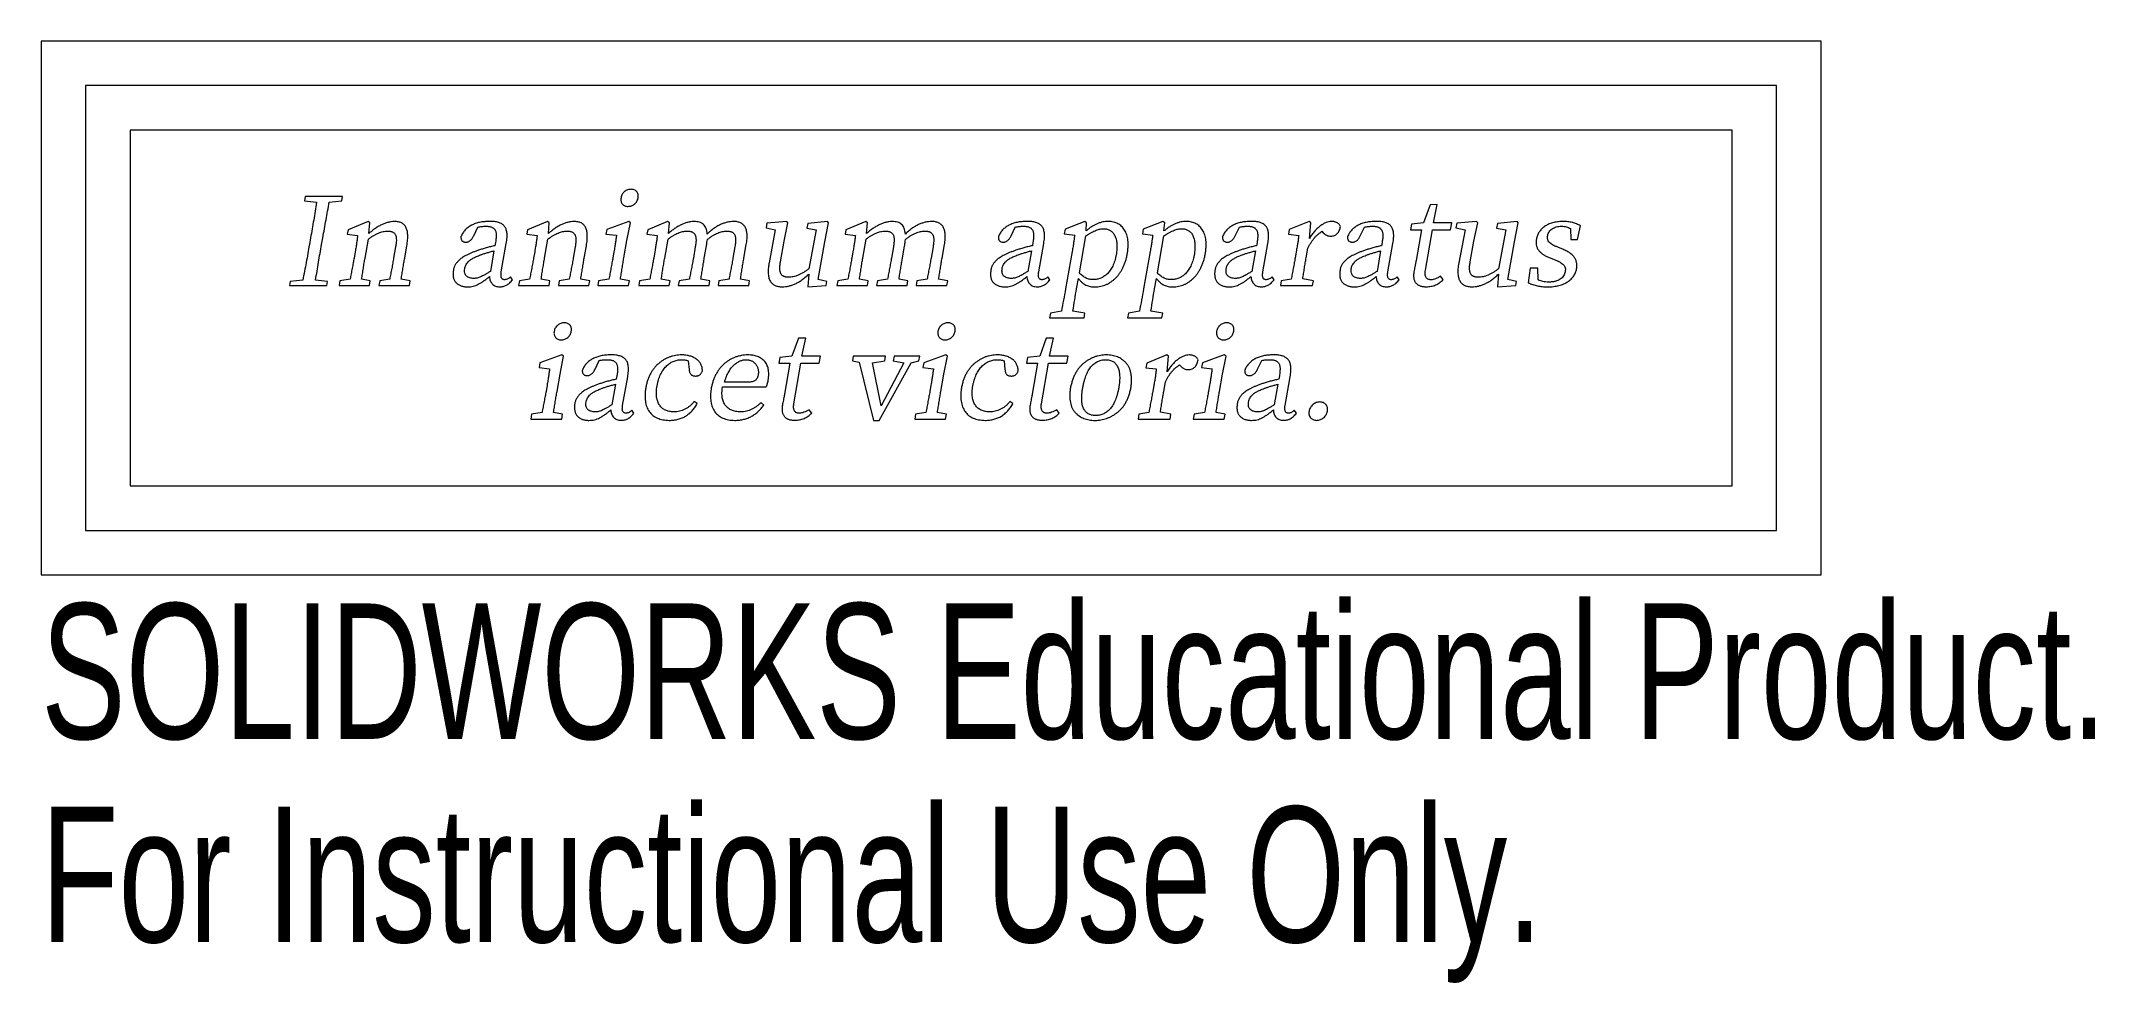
# Model space of a CAD drawing. Header units: inches. Extents: x -1.25 to 1.63, y -0.95 to 0.38.
import ezdxf

# ---------------------------------------------------------------- set-up
doc = ezdxf.new("R2010")
doc.units = ezdxf.units.IN
doc.header["$MEASUREMENT"] = 0
doc.styles.add('SLDTEXTSTYLE0', font='TXT', dxfattribs={"width": 0.7})

msp = doc.modelspace()

# ---------------------------------------------------------------- texts
at = {"color": 7, "linetype": 'Continuous', "char_height": 0.1903, "attachment_point": 1, "style": 'SLDTEXTSTYLE0'}
for s, insert in [('SOLIDWORKS Educational Product.', (-1.25, -0.4151)), ('For Instructional Use Only.', (-1.25, -0.7006))]:
    msp.add_mtext(s, dxfattribs=dict(at, insert=insert))

# ---------------------------------------------------------------- linework, layer by layer
at = {"color": 7, "linetype": 'Continuous', "lineweight": 18}
for p, q in [((-1.25, 0.375), (-1.25, -0.375)), ((1.25, 0.375), (-1.25, 0.375)), ((1.25, -0.375), (1.25, 0.375)), ((-1.1875, 0.3125), (-1.1875, -0.3125)), ((1.1875, 0.3125), (-1.1875, 0.3125)), ((1.1875, -0.3125), (1.1875, 0.3125)), ((-1.125, 0.25), (-1.125, -0.25)), ((1.125, 0.25), (-1.125, 0.25)), ((1.125, -0.25), (1.125, 0.25)), ((-0.879, 0.1564), (-0.88, 0.1504)), ((-0.88, 0.1504), (-0.8631, 0.1486)), ((-0.8265, 0.1564), (-0.879, 0.1564)), ((-0.8452, 0.1485), (-0.8275, 0.1504)), ((-0.8275, 0.1504), (-0.8265, 0.1564)), ((0.7008, 0.145), (0.6916, 0.1198)), ((0.7109, 0.1453), (0.7008, 0.145)), ((0.7055, 0.1197), (0.7109, 0.1453)), ((-0.7908, 0.1215), (-0.8188, 0.11)), ((-0.7884, 0.1198), (-0.7908, 0.1215)), ((-0.7897, 0.1045), (-0.7884, 0.1198)), ((-0.7538, 0.1215), (-0.7538, 0.1215)), ((-0.5387, 0.1215), (-0.5666, 0.11)), ((-0.5362, 0.1198), (-0.5387, 0.1215)), ((-0.5375, 0.1045), (-0.5362, 0.1198)), ((-0.5016, 0.1215), (-0.5016, 0.1215)), ((-0.4247, 0.1216), (-0.4555, 0.1103)), ((-0.4272, 0.0947), (-0.4222, 0.1198)), ((-0.4256, 0.1427), (-0.4256, 0.1427)), ((-0.4222, 0.1198), (-0.4247, 0.1216)), ((-0.37, 0.1215), (-0.3979, 0.11)), ((-0.3675, 0.1198), (-0.37, 0.1215)), ((-0.3688, 0.1046), (-0.3675, 0.1198)), ((-0.2774, 0.1215), (-0.2774, 0.1215)), ((-0.2305, 0.119), (-0.2317, 0.1124)), ((-0.2025, 0.1216), (-0.2305, 0.119)), ((-0.2065, 0.0937), (-0.201, 0.1197)), ((-0.201, 0.1197), (-0.2025, 0.1216)), ((-0.1733, 0.1189), (-0.1744, 0.1122)), ((-0.1455, 0.1216), (-0.1733, 0.1189)), ((-0.1492, 0.0931), (-0.144, 0.1197)), ((-0.144, 0.1197), (-0.1455, 0.1216)), ((-0.0917, 0.1215), (-0.1197, 0.11)), ((-0.0893, 0.1198), (-0.0917, 0.1215)), ((-0.0905, 0.1046), (-0.0893, 0.1198)), ((0.0009, 0.1215), (0.0009, 0.1215)), ((0.2161, 0.1216), (0.1883, 0.1106)), ((0.2185, 0.1198), (0.2161, 0.1216)), ((0.2176, 0.1082), (0.2185, 0.1198)), ((0.3257, 0.1216), (0.2978, 0.1106)), ((0.3281, 0.1198), (0.3257, 0.1216)), ((0.3271, 0.1082), (0.3281, 0.1198)), ((0.5309, 0.1216), (0.503, 0.1101)), ((0.5333, 0.1198), (0.5309, 0.1216)), ((0.5314, 0.0976), (0.5333, 0.1198)), ((0.6746, 0.1178), (0.6731, 0.1098)), ((0.6916, 0.1198), (0.6746, 0.1178)), ((0.7315, 0.1197), (0.7055, 0.1197)), ((0.7297, 0.1098), (0.7315, 0.1197)), ((0.7382, 0.119), (0.737, 0.1124)), ((0.7662, 0.1216), (0.7382, 0.119)), ((0.7622, 0.0937), (0.7677, 0.1197)), ((0.7677, 0.1197), (0.7662, 0.1216)), ((0.7954, 0.1189), (0.7943, 0.1122)), ((0.8232, 0.1216), (0.7954, 0.1189)), ((0.8195, 0.0931), (0.8247, 0.1197)), ((0.8247, 0.1197), (0.8232, 0.1216)), ((0.908, 0.0963), (0.9122, 0.1156)), ((-0.8715, 0.0986), (-0.8732, 0.0891)), ((-0.856, 0.0891), (-0.8543, 0.0986)), ((-0.8188, 0.11), (-0.8199, 0.1036)), ((-0.8199, 0.1036), (-0.8054, 0.1019)), ((-0.795, 0.0701), (-0.7903, 0.0969)), ((-0.7393, 0.0701), (-0.7363, 0.0872)), ((-0.6424, 0.1015), (-0.6366, 0.1137)), ((-0.6118, 0.0921), (-0.6126, 0.0874)), ((-0.6036, 0.0507), (-0.5966, 0.0908)), ((-0.5666, 0.11), (-0.5678, 0.1036)), ((-0.5678, 0.1036), (-0.5532, 0.1019)), ((-0.5428, 0.0701), (-0.5381, 0.0969)), ((-0.4872, 0.0701), (-0.4842, 0.0872)), ((-0.4555, 0.1103), (-0.4566, 0.1038)), ((-0.4566, 0.1038), (-0.4419, 0.1022)), ((-0.4315, 0.0703), (-0.4272, 0.0947)), ((-0.3979, 0.11), (-0.3991, 0.1036)), ((-0.3991, 0.1036), (-0.3845, 0.1019)), ((-0.3741, 0.0701), (-0.3694, 0.0969)), ((-0.3185, 0.0701), (-0.3155, 0.0872)), ((-0.2628, 0.0701), (-0.2595, 0.089)), ((-0.2317, 0.1124), (-0.2188, 0.1096)), ((-0.2188, 0.1096), (-0.2275, 0.0634)), ((-0.2116, 0.065), (-0.2065, 0.0937)), ((-0.1744, 0.1122), (-0.1614, 0.1096)), ((-0.1614, 0.1096), (-0.1716, 0.0552)), ((-0.1586, 0.0398), (-0.1492, 0.0931)), ((-0.1197, 0.11), (-0.1208, 0.1036)), ((-0.1208, 0.1036), (-0.1063, 0.1019)), ((-0.0959, 0.0701), (-0.0911, 0.0969)), ((-0.0402, 0.0701), (-0.0372, 0.0872)), ((0.0154, 0.0701), (0.0188, 0.089)), ((0.1124, 0.1015), (0.1182, 0.1137)), ((0.143, 0.0921), (0.1422, 0.0874)), ((0.1511, 0.0507), (0.1582, 0.0908)), ((0.1883, 0.1106), (0.1871, 0.1042)), ((0.1871, 0.1042), (0.2017, 0.1025)), ((0.2083, 0.0492), (0.2174, 0.1012)), ((0.2978, 0.1106), (0.2967, 0.1042)), ((0.2967, 0.1042), (0.3112, 0.1025)), ((0.3178, 0.0492), (0.327, 0.1012)), ((0.4271, 0.1015), (0.433, 0.1137)), ((0.4578, 0.0921), (0.457, 0.0874)), ((0.4659, 0.0507), (0.473, 0.0908)), ((0.503, 0.1101), (0.5018, 0.1036)), ((0.5018, 0.1036), (0.5163, 0.1019)), ((0.5489, 0.1077), (0.5508, 0.1056)), ((0.6028, 0.1015), (0.6086, 0.1137)), ((0.6334, 0.0921), (0.6326, 0.0874)), ((0.6416, 0.0507), (0.6486, 0.0908)), ((0.6731, 0.1098), (0.6887, 0.1098)), ((0.6887, 0.1098), (0.6811, 0.0666)), ((0.6942, 0.053), (0.7042, 0.1098)), ((0.7042, 0.1098), (0.7297, 0.1098)), ((0.737, 0.1124), (0.7499, 0.1096)), ((0.7499, 0.1096), (0.7411, 0.0634)), ((0.7571, 0.065), (0.7622, 0.0937)), ((0.7943, 0.1122), (0.8073, 0.1096)), ((0.8073, 0.1096), (0.7971, 0.0552)), ((0.8101, 0.0398), (0.8195, 0.0931)), ((0.898, 0.1116), (0.8983, 0.0963)), ((0.8983, 0.0963), (0.908, 0.0963)), ((-0.8089, 0.0789), (-0.8104, 0.0701)), ((-0.752, 0.0857), (-0.7548, 0.0701)), ((-0.6139, 0.0804), (-0.619, 0.0514)), ((-0.5567, 0.0789), (-0.5583, 0.0701)), ((-0.4999, 0.0857), (-0.5026, 0.0701)), ((-0.4454, 0.0789), (-0.4469, 0.0702)), ((-0.388, 0.0789), (-0.3896, 0.0701)), ((-0.3312, 0.0857), (-0.3339, 0.0701)), ((-0.2755, 0.0861), (-0.2783, 0.0701)), ((-0.1098, 0.0789), (-0.1113, 0.0701)), ((-0.0529, 0.0857), (-0.0557, 0.0701)), ((0.0028, 0.0861), (0, 0.0701)), ((0.1409, 0.0804), (0.1358, 0.0514)), ((0.1982, 0.0794), (0.1889, 0.0267)), ((0.2599, 0.0744), (0.2599, 0.0744)), ((0.3077, 0.0794), (0.2984, 0.0267)), ((0.3694, 0.0744), (0.3695, 0.0744)), ((0.4557, 0.0804), (0.4506, 0.0514)), ((0.5129, 0.0789), (0.5113, 0.0701)), ((0.5268, 0.0703), (0.5292, 0.0838)), ((0.6314, 0.0804), (0.6263, 0.0514)), ((0.8682, 0.0708), (0.8763, 0.0676)), ((0.8857, 0.0832), (0.8803, 0.0854)), ((-0.9, 0.0373), (-0.901, 0.0314)), ((-0.901, 0.0314), (-0.8485, 0.0314)), ((-0.8824, 0.0392), (-0.9, 0.0373)), ((-0.8475, 0.0373), (-0.8644, 0.0392)), ((-0.8485, 0.0314), (-0.8475, 0.0373)), ((-0.8304, 0.0381), (-0.8315, 0.0314)), ((-0.8315, 0.0314), (-0.7888, 0.0314)), ((-0.816, 0.0407), (-0.8304, 0.0381)), ((-0.7876, 0.0381), (-0.7998, 0.0407)), ((-0.7888, 0.0314), (-0.7876, 0.0381)), ((-0.7744, 0.0381), (-0.7756, 0.0314)), ((-0.7756, 0.0314), (-0.7327, 0.0314)), ((-0.7604, 0.0407), (-0.7744, 0.0381)), ((-0.7315, 0.0381), (-0.7442, 0.0407)), ((-0.7327, 0.0314), (-0.7315, 0.0381)), ((-0.655, 0.0555), (-0.655, 0.0555)), ((-0.6058, 0.0298), (-0.6058, 0.0298)), ((-0.5877, 0.0397), (-0.5908, 0.0438)), ((-0.5782, 0.0381), (-0.5794, 0.0314)), ((-0.5794, 0.0314), (-0.5366, 0.0314)), ((-0.5638, 0.0407), (-0.5782, 0.0381)), ((-0.5354, 0.0381), (-0.5476, 0.0407)), ((-0.5366, 0.0314), (-0.5354, 0.0381)), ((-0.5222, 0.0381), (-0.5234, 0.0314)), ((-0.5234, 0.0314), (-0.4805, 0.0314)), ((-0.5082, 0.0407), (-0.5222, 0.0381)), ((-0.4793, 0.0381), (-0.492, 0.0407)), ((-0.4805, 0.0314), (-0.4793, 0.0381)), ((-0.4671, 0.0381), (-0.4682, 0.0314)), ((-0.4682, 0.0314), (-0.4248, 0.0314)), ((-0.4525, 0.0407), (-0.4671, 0.0381)), ((-0.4236, 0.0381), (-0.4363, 0.0407)), ((-0.4248, 0.0314), (-0.4236, 0.0381)), ((-0.4095, 0.0381), (-0.4107, 0.0314)), ((-0.4107, 0.0314), (-0.3677, 0.0314)), ((-0.3951, 0.0407), (-0.4095, 0.0381)), ((-0.3665, 0.0381), (-0.3789, 0.0407)), ((-0.3677, 0.0314), (-0.3665, 0.0381)), ((-0.3538, 0.0381), (-0.355, 0.0314)), ((-0.355, 0.0314), (-0.3119, 0.0314)), ((-0.3395, 0.0407), (-0.3538, 0.0381)), ((-0.3107, 0.0381), (-0.3233, 0.0407)), ((-0.3119, 0.0314), (-0.3107, 0.0381)), ((-0.2981, 0.0381), (-0.2992, 0.0314)), ((-0.2992, 0.0314), (-0.2561, 0.0314)), ((-0.2838, 0.0407), (-0.2981, 0.0381)), ((-0.2549, 0.0381), (-0.2676, 0.0407)), ((-0.2561, 0.0314), (-0.2549, 0.0381)), ((-0.1719, 0.0474), (-0.1732, 0.0296)), ((-0.1732, 0.0296), (-0.1473, 0.0314)), ((-0.1463, 0.0374), (-0.1586, 0.0398)), ((-0.1473, 0.0314), (-0.1463, 0.0374)), ((-0.1312, 0.0381), (-0.1324, 0.0314)), ((-0.1324, 0.0314), (-0.0894, 0.0314)), ((-0.1169, 0.0407), (-0.1312, 0.0381)), ((-0.0882, 0.0381), (-0.1007, 0.0407)), ((-0.0894, 0.0314), (-0.0882, 0.0381)), ((-0.0755, 0.0381), (-0.0767, 0.0314)), ((-0.0767, 0.0314), (-0.0336, 0.0314)), ((-0.0612, 0.0407), (-0.0755, 0.0381)), ((-0.0325, 0.0381), (-0.045, 0.0407)), ((-0.0336, 0.0314), (-0.0325, 0.0381)), ((-0.0198, 0.0381), (-0.021, 0.0314)), ((-0.021, 0.0314), (0.0221, 0.0314)), ((-0.0056, 0.0407), (-0.0198, 0.0381)), ((0.0233, 0.0381), (0.0106, 0.0407)), ((0.0221, 0.0314), (0.0233, 0.0381)), ((0.0998, 0.0555), (0.0998, 0.0555)), ((0.1489, 0.0298), (0.149, 0.0298)), ((0.167, 0.0397), (0.164, 0.0438)), ((0.2043, 0.0269), (0.2069, 0.0415)), ((0.3139, 0.0269), (0.3165, 0.0415)), ((0.4146, 0.0555), (0.4146, 0.0555)), ((0.4637, 0.0298), (0.4637, 0.0298)), ((0.4818, 0.0397), (0.4788, 0.0438)), ((0.4918, 0.0381), (0.4906, 0.0314)), ((0.4906, 0.0314), (0.5357, 0.0314)), ((0.5057, 0.0405), (0.4918, 0.0381)), ((0.5369, 0.0381), (0.522, 0.0409)), ((0.5357, 0.0314), (0.5369, 0.0381)), ((0.5902, 0.0555), (0.5903, 0.0555)), ((0.6394, 0.0298), (0.6394, 0.0298)), ((0.6575, 0.0397), (0.6545, 0.0438)), ((0.6942, 0.053), (0.6942, 0.053)), ((0.7193, 0.0398), (0.7156, 0.0446)), ((0.7968, 0.0474), (0.7955, 0.0296)), ((0.7955, 0.0296), (0.8214, 0.0314)), ((0.8224, 0.0374), (0.8101, 0.0398)), ((0.8214, 0.0314), (0.8224, 0.0374)), ((0.8416, 0.0561), (0.8387, 0.0353)), ((0.852, 0.0561), (0.8416, 0.0561)), ((0.8526, 0.0394), (0.852, 0.0561)), ((0.8656, 0.0296), (0.8656, 0.0296)), ((0.1675, -0.0072), (0.1663, -0.0138)), ((0.1663, -0.0138), (0.2148, -0.0138)), ((0.183, -0.0045), (0.1675, -0.0072)), ((0.2159, -0.0072), (0.1992, -0.0043)), ((0.2148, -0.0138), (0.2159, -0.0072)), ((0.2771, -0.0072), (0.2759, -0.0138)), ((0.2759, -0.0138), (0.3243, -0.0138)), ((0.2926, -0.0045), (0.2771, -0.0072)), ((0.3255, -0.0072), (0.3088, -0.0043)), ((0.3243, -0.0138), (0.3255, -0.0072)), ((-0.5195, -0.0448), (-0.5195, -0.0448)), ((-0.1862, -0.0425), (-0.1954, -0.0677)), ((-0.1761, -0.0422), (-0.1862, -0.0425)), ((-0.1815, -0.0678), (-0.1761, -0.0422)), ((0.0196, -0.0448), (0.0197, -0.0448)), ((0.1616, -0.0425), (0.1525, -0.0677)), ((0.1718, -0.0422), (0.1616, -0.0425)), ((0.1664, -0.0678), (0.1718, -0.0422)), ((0.411, -0.0448), (0.411, -0.0448)), ((-0.5494, -0.0772), (-0.5505, -0.0837)), ((-0.5505, -0.0837), (-0.5358, -0.0853)), ((-0.5186, -0.0659), (-0.5494, -0.0772)), ((-0.5211, -0.0928), (-0.5161, -0.0677)), ((-0.5161, -0.0677), (-0.5186, -0.0659)), ((-0.472, -0.086), (-0.4661, -0.0738)), ((-0.3508, -0.0727), (-0.3508, -0.0727)), ((-0.341, -0.0742), (-0.3397, -0.0866)), ((-0.2596, -0.0727), (-0.2596, -0.0727)), ((-0.2573, -0.066), (-0.2573, -0.0659)), ((-0.2124, -0.0697), (-0.2138, -0.0777)), ((-0.2138, -0.0777), (-0.1982, -0.0777)), ((-0.1954, -0.0677), (-0.2124, -0.0697)), ((-0.1982, -0.0777), (-0.2058, -0.1209)), ((-0.1928, -0.1345), (-0.1828, -0.0777)), ((-0.1828, -0.0777), (-0.1572, -0.0777)), ((-0.1555, -0.0678), (-0.1815, -0.0678)), ((-0.1572, -0.0777), (-0.1555, -0.0678)), ((-0.1094, -0.0677), (-0.1106, -0.0744)), ((-0.1106, -0.0744), (-0.1008, -0.0763)), ((-0.064, -0.0677), (-0.1094, -0.0677)), ((-0.1008, -0.0763), (-0.081, -0.1579)), ((-0.0821, -0.0769), (-0.0651, -0.0744)), ((-0.0699, -0.1375), (-0.0821, -0.0769)), ((-0.0729, -0.1579), (-0.028, -0.0769)), ((-0.0381, -0.077), (-0.0699, -0.1375)), ((-0.0651, -0.0744), (-0.064, -0.0677)), ((-0.0519, -0.0677), (-0.0531, -0.0744)), ((-0.0531, -0.0744), (-0.0381, -0.077)), ((-0.016, -0.0677), (-0.0519, -0.0677)), ((-0.028, -0.0769), (-0.0171, -0.0744)), ((-0.0171, -0.0744), (-0.016, -0.0677)), ((-0.0102, -0.0772), (-0.0114, -0.0837)), ((-0.0114, -0.0837), (0.0034, -0.0853)), ((0.0205, -0.0659), (-0.0102, -0.0772)), ((0.018, -0.0928), (0.023, -0.0677)), ((0.023, -0.0677), (0.0205, -0.0659)), ((0.0927, -0.0727), (0.0927, -0.0727)), ((0.1025, -0.0742), (0.1037, -0.0866)), ((0.1354, -0.0697), (0.134, -0.0777)), ((0.134, -0.0777), (0.1496, -0.0777)), ((0.1525, -0.0677), (0.1354, -0.0697)), ((0.1496, -0.0777), (0.142, -0.1209)), ((0.155, -0.1345), (0.165, -0.0777)), ((0.165, -0.0777), (0.1906, -0.0777)), ((0.1923, -0.0678), (0.1664, -0.0678)), ((0.1906, -0.0777), (0.1923, -0.0678)), ((0.303, -0.0774), (0.3018, -0.0839)), ((0.3018, -0.0839), (0.3163, -0.0856)), ((0.3309, -0.0659), (0.303, -0.0774)), ((0.3333, -0.0677), (0.3309, -0.0659)), ((0.3314, -0.0899), (0.3333, -0.0677)), ((0.3489, -0.0798), (0.3508, -0.0819)), ((0.3811, -0.0772), (0.3799, -0.0837)), ((0.3799, -0.0837), (0.3947, -0.0853)), ((0.4118, -0.0659), (0.3811, -0.0772)), ((0.4093, -0.0928), (0.4143, -0.0677)), ((0.4143, -0.0677), (0.4118, -0.0659)), ((0.4585, -0.086), (0.4643, -0.0738)), ((-0.5393, -0.1086), (-0.5408, -0.1173)), ((-0.5254, -0.1172), (-0.5211, -0.0928)), ((-0.4434, -0.1071), (-0.4485, -0.1361)), ((-0.4414, -0.0954), (-0.4422, -0.1001)), ((-0.4332, -0.1368), (-0.4261, -0.0967)), ((-0.293, -0.111), (-0.2317, -0.1109)), ((-0.2558, -0.1042), (-0.2901, -0.1042)), ((-0.0002, -0.1086), (-0.0017, -0.1173)), ((0.0137, -0.1172), (0.018, -0.0928)), ((0.3129, -0.1086), (0.3113, -0.1174)), ((0.3268, -0.1172), (0.3292, -0.1037)), ((0.3911, -0.1086), (0.3896, -0.1173)), ((0.405, -0.1172), (0.4093, -0.0928)), ((0.487, -0.1071), (0.4819, -0.1361)), ((0.4891, -0.0954), (0.4883, -0.1001)), ((0.4972, -0.1368), (0.5043, -0.0967)), ((-0.4845, -0.132), (-0.4845, -0.132)), ((-0.4173, -0.1478), (-0.4203, -0.1437)), ((-0.3286, -0.1341), (-0.3328, -0.1316)), ((-0.2351, -0.1364), (-0.2389, -0.1329)), ((-0.1928, -0.1345), (-0.1928, -0.1345)), ((-0.1677, -0.1477), (-0.1714, -0.1429)), ((0.1149, -0.1341), (0.1106, -0.1316)), ((0.155, -0.1345), (0.155, -0.1345)), ((0.1801, -0.1477), (0.1765, -0.1429)), ((0.4459, -0.132), (0.4459, -0.132)), ((0.5131, -0.1478), (0.5101, -0.1437)), ((-0.561, -0.1494), (-0.5622, -0.1561)), ((-0.5622, -0.1561), (-0.5187, -0.1561)), ((-0.5464, -0.1468), (-0.561, -0.1494)), ((-0.5176, -0.1494), (-0.5302, -0.1468)), ((-0.5187, -0.1561), (-0.5176, -0.1494)), ((-0.4354, -0.1577), (-0.4354, -0.1577)), ((-0.081, -0.1579), (-0.0729, -0.1579)), ((-0.0218, -0.1494), (-0.023, -0.1561)), ((-0.023, -0.1561), (0.0204, -0.1561)), ((-0.0073, -0.1468), (-0.0218, -0.1494)), ((0.0216, -0.1494), (0.0089, -0.1468)), ((0.0204, -0.1561), (0.0216, -0.1494)), ((0.23, -0.1579), (0.2301, -0.1579)), ((0.2918, -0.1494), (0.2906, -0.1561)), ((0.2906, -0.1561), (0.3357, -0.1561)), ((0.3057, -0.147), (0.2918, -0.1494)), ((0.3369, -0.1494), (0.322, -0.1466)), ((0.3357, -0.1561), (0.3369, -0.1494)), ((0.3695, -0.1494), (0.3683, -0.1561)), ((0.3683, -0.1561), (0.4117, -0.1561)), ((0.384, -0.1468), (0.3695, -0.1494)), ((0.4129, -0.1494), (0.4002, -0.1468)), ((0.4117, -0.1561), (0.4129, -0.1494)), ((0.495, -0.1577), (0.495, -0.1577)), ((0.5414, -0.1579), (0.5415, -0.1579)), ((-1.125, -0.25), (1.125, -0.25)), ((-1.1875, -0.3125), (1.1875, -0.3125)), ((-1.25, -0.375), (1.25, -0.375))]:
    msp.add_line(p, q, dxfattribs=at)
for points, knots in [([(-0.8631, 0.1486), (-0.8644, 0.1402), (-0.8671, 0.1235), (-0.87, 0.1069), (-0.8715, 0.0986)], [0, 0, 0, 0, 0.4997749, 1, 1, 1, 1]), ([(-0.8543, 0.0986), (-0.8528, 0.107), (-0.8499, 0.1237), (-0.8467, 0.1403), (-0.8452, 0.1485)], [0, 0, 0, 0, 0.503729, 1, 1, 1, 1]), ([(-0.4355, 0.1547), (-0.4356, 0.1539), (-0.4358, 0.1523), (-0.4356, 0.1499), (-0.4348, 0.1478), (-0.4337, 0.146), (-0.4321, 0.1446), (-0.4302, 0.1435), (-0.428, 0.1428), (-0.4264, 0.1427), (-0.4256, 0.1427)], [0, 0, 0, 0, 0.1402067, 0.2672106, 0.3851251, 0.5035464, 0.6205566, 0.738404, 0.862528, 1, 1, 1, 1]), ([(-0.4213, 0.1667), (-0.4222, 0.1667), (-0.4239, 0.1666), (-0.4263, 0.166), (-0.4285, 0.1649), (-0.4306, 0.1635), (-0.4324, 0.1618), (-0.4338, 0.1597), (-0.4349, 0.1573), (-0.4353, 0.1556), (-0.4355, 0.1547)], [0, 0, 0, 0, 0.126882, 0.24746, 0.368896, 0.490763, 0.613331, 0.737828, 0.86471, 1, 1, 1, 1]), ([(-0.4256, 0.1427), (-0.4247, 0.1428), (-0.4231, 0.1428), (-0.4207, 0.1435), (-0.4185, 0.1446), (-0.4164, 0.146), (-0.4146, 0.1478), (-0.4131, 0.1499), (-0.412, 0.1522), (-0.4116, 0.1539), (-0.4114, 0.1547)], [0, 0, 0, 0, 0.124667, 0.246729, 0.368317, 0.493632, 0.61987, 0.743769, 0.869025, 1, 1, 1, 1]), ([(-0.4114, 0.1547), (-0.4113, 0.1556), (-0.4111, 0.1572), (-0.4114, 0.1596), (-0.4121, 0.1618), (-0.4133, 0.1635), (-0.4149, 0.1649), (-0.4168, 0.166), (-0.419, 0.1666), (-0.4205, 0.1667), (-0.4213, 0.1667)], [0, 0, 0, 0, 0.145799, 0.275597, 0.396511, 0.512947, 0.627612, 0.744394, 0.865892, 1, 1, 1, 1]), ([(-0.7538, 0.1215), (-0.7553, 0.1214), (-0.7583, 0.1212), (-0.7628, 0.1203), (-0.7674, 0.1188), (-0.7721, 0.1168), (-0.7767, 0.1143), (-0.7812, 0.1114), (-0.7856, 0.1081), (-0.7883, 0.1057), (-0.7897, 0.1045)], [0, 0, 0, 0, 0.109024, 0.222441, 0.341332, 0.467073, 0.597195, 0.72918, 0.863204, 1, 1, 1, 1]), ([(-0.7363, 0.0872), (-0.7361, 0.0886), (-0.7357, 0.0914), (-0.7352, 0.0955), (-0.735, 0.0992), (-0.735, 0.1026), (-0.7353, 0.1058), (-0.7357, 0.1086), (-0.7365, 0.1111), (-0.7375, 0.1134), (-0.7387, 0.1153), (-0.7402, 0.117), (-0.7419, 0.1184), (-0.7438, 0.1196), (-0.746, 0.1205), (-0.7484, 0.1211), (-0.751, 0.1214), (-0.7529, 0.1215), (-0.7538, 0.1215)], [0, 0, 0, 0, 0.095612, 0.184554, 0.265912, 0.340642, 0.409103, 0.4717, 0.529302, 0.581873, 0.631727, 0.679652, 0.727265, 0.77568, 0.827004, 0.880226, 0.937682, 1, 1, 1, 1]), ([(-0.6203, 0.1215), (-0.6215, 0.1215), (-0.6239, 0.1215), (-0.6274, 0.1213), (-0.6308, 0.1208), (-0.634, 0.1203), (-0.6371, 0.1195), (-0.6401, 0.1186), (-0.6429, 0.1175), (-0.6455, 0.1163), (-0.648, 0.1149), (-0.6503, 0.1132), (-0.6524, 0.1115), (-0.6544, 0.1096), (-0.6562, 0.1075), (-0.6577, 0.1052), (-0.6591, 0.1028), (-0.6599, 0.101), (-0.6603, 0.1002)], [0, 0, 0, 0, 0.075455, 0.148253, 0.218569, 0.286596, 0.352134, 0.415876, 0.478079, 0.538516, 0.597519, 0.655768, 0.712568, 0.769094, 0.825822, 0.882826, 0.941061, 1, 1, 1, 1]), ([(-0.5966, 0.0908), (-0.5963, 0.0922), (-0.5959, 0.0948), (-0.5955, 0.0987), (-0.5955, 0.1023), (-0.5956, 0.1055), (-0.5962, 0.1084), (-0.5969, 0.1109), (-0.598, 0.1132), (-0.5993, 0.1151), (-0.601, 0.1167), (-0.6029, 0.1181), (-0.6051, 0.1192), (-0.6076, 0.1201), (-0.6104, 0.1209), (-0.6135, 0.1213), (-0.6168, 0.1216), (-0.6191, 0.1216), (-0.6203, 0.1215)], [0, 0, 0, 0, 0.088695, 0.169797, 0.243745, 0.310977, 0.372227, 0.427467, 0.478599, 0.527064, 0.574528, 0.623788, 0.675178, 0.73043, 0.790299, 0.85473, 0.924352, 1, 1, 1, 1]), ([(-0.5016, 0.1215), (-0.5031, 0.1214), (-0.5061, 0.1212), (-0.5106, 0.1203), (-0.5153, 0.1188), (-0.5199, 0.1168), (-0.5245, 0.1143), (-0.529, 0.1114), (-0.5334, 0.1081), (-0.5361, 0.1057), (-0.5375, 0.1045)], [0, 0, 0, 0, 0.109024, 0.222441, 0.341332, 0.467073, 0.597195, 0.72918, 0.863204, 1, 1, 1, 1]), ([(-0.4842, 0.0872), (-0.4839, 0.0886), (-0.4835, 0.0914), (-0.483, 0.0955), (-0.4828, 0.0992), (-0.4828, 0.1026), (-0.4831, 0.1058), (-0.4836, 0.1086), (-0.4843, 0.1111), (-0.4853, 0.1134), (-0.4865, 0.1153), (-0.488, 0.117), (-0.4897, 0.1184), (-0.4916, 0.1196), (-0.4938, 0.1205), (-0.4962, 0.1211), (-0.4988, 0.1214), (-0.5007, 0.1215), (-0.5016, 0.1215)], [0, 0, 0, 0, 0.095612, 0.184554, 0.265912, 0.340642, 0.409103, 0.4717, 0.529302, 0.581873, 0.631727, 0.679652, 0.727265, 0.77568, 0.827004, 0.880226, 0.937682, 1, 1, 1, 1]), ([(-0.3331, 0.1215), (-0.3346, 0.1214), (-0.3376, 0.1213), (-0.3421, 0.1203), (-0.3467, 0.1188), (-0.3513, 0.1168), (-0.3559, 0.1143), (-0.3603, 0.1115), (-0.3647, 0.1083), (-0.3674, 0.1059), (-0.3688, 0.1046)], [0, 0, 0, 0, 0.109613, 0.223156, 0.34223, 0.467958, 0.59807, 0.73004, 0.863647, 1, 1, 1, 1]), ([(-0.3144, 0.1039), (-0.3145, 0.1053), (-0.3148, 0.108), (-0.3158, 0.1118), (-0.3174, 0.1149), (-0.3195, 0.1174), (-0.3222, 0.1193), (-0.3254, 0.1206), (-0.3291, 0.1214), (-0.3317, 0.1214), (-0.3331, 0.1215)], [0, 0, 0, 0, 0.1475328, 0.2785213, 0.3956669, 0.5053698, 0.6142739, 0.7304362, 0.857132, 1, 1, 1, 1]), ([(-0.2774, 0.1215), (-0.2789, 0.1214), (-0.282, 0.1213), (-0.2866, 0.1205), (-0.2913, 0.119), (-0.2961, 0.1171), (-0.3008, 0.1147), (-0.3054, 0.1116), (-0.31, 0.1081), (-0.3129, 0.1053), (-0.3144, 0.1039)], [0, 0, 0, 0, 0.109031, 0.220158, 0.336309, 0.457737, 0.584867, 0.716315, 0.854754, 1, 1, 1, 1]), ([(-0.2595, 0.089), (-0.2593, 0.0904), (-0.2589, 0.093), (-0.2585, 0.0969), (-0.2584, 0.1004), (-0.2584, 0.1037), (-0.2588, 0.1066), (-0.2594, 0.1093), (-0.2602, 0.1117), (-0.2612, 0.1138), (-0.2626, 0.1157), (-0.2641, 0.1173), (-0.2658, 0.1186), (-0.2677, 0.1197), (-0.2698, 0.1205), (-0.2722, 0.1211), (-0.2747, 0.1215), (-0.2765, 0.1215), (-0.2774, 0.1215)], [0, 0, 0, 0, 0.094017, 0.181393, 0.261672, 0.335743, 0.40348, 0.465458, 0.522245, 0.575507, 0.626365, 0.675689, 0.724453, 0.773899, 0.825693, 0.88032, 0.938265, 1, 1, 1, 1]), ([(-0.0548, 0.1215), (-0.0563, 0.1214), (-0.0593, 0.1213), (-0.0638, 0.1203), (-0.0684, 0.1188), (-0.073, 0.1168), (-0.0776, 0.1143), (-0.0821, 0.1115), (-0.0864, 0.1083), (-0.0891, 0.1059), (-0.0905, 0.1046)], [0, 0, 0, 0, 0.109613, 0.223156, 0.34223, 0.467958, 0.59807, 0.73004, 0.863647, 1, 1, 1, 1]), ([(-0.0361, 0.1039), (-0.0362, 0.1053), (-0.0365, 0.108), (-0.0376, 0.1118), (-0.0391, 0.1149), (-0.0413, 0.1174), (-0.0439, 0.1193), (-0.0471, 0.1206), (-0.0508, 0.1214), (-0.0534, 0.1214), (-0.0548, 0.1215)], [0, 0, 0, 0, 0.147533, 0.278521, 0.395667, 0.50537, 0.614274, 0.730436, 0.857132, 1, 1, 1, 1]), ([(0.0009, 0.1215), (-0.0007, 0.1214), (-0.0037, 0.1213), (-0.0084, 0.1205), (-0.0131, 0.119), (-0.0178, 0.1171), (-0.0225, 0.1147), (-0.0272, 0.1116), (-0.0318, 0.1081), (-0.0346, 0.1053), (-0.0361, 0.1039)], [0, 0, 0, 0, 0.109031, 0.220158, 0.336309, 0.457737, 0.584867, 0.716315, 0.854754, 1, 1, 1, 1]), ([(0.0188, 0.089), (0.019, 0.0904), (0.0194, 0.093), (0.0198, 0.0969), (0.0199, 0.1004), (0.0198, 0.1037), (0.0195, 0.1066), (0.0189, 0.1093), (0.0181, 0.1117), (0.017, 0.1138), (0.0157, 0.1157), (0.0142, 0.1173), (0.0125, 0.1186), (0.0106, 0.1197), (0.0084, 0.1205), (0.0061, 0.1211), (0.0035, 0.1215), (0.0018, 0.1215), (0.0009, 0.1215)], [0, 0, 0, 0, 0.0940174, 0.1813933, 0.2616716, 0.3357431, 0.4034804, 0.4654583, 0.5222454, 0.5755068, 0.6263655, 0.6756886, 0.7244527, 0.7738992, 0.8256926, 0.8803198, 0.9382653, 1, 1, 1, 1]), ([(0.1345, 0.1215), (0.1332, 0.1215), (0.1309, 0.1215), (0.1273, 0.1213), (0.124, 0.1208), (0.1207, 0.1203), (0.1177, 0.1195), (0.1147, 0.1186), (0.1119, 0.1175), (0.1093, 0.1163), (0.1068, 0.1149), (0.1045, 0.1132), (0.1023, 0.1115), (0.1004, 0.1096), (0.0986, 0.1075), (0.097, 0.1052), (0.0957, 0.1028), (0.0949, 0.101), (0.0945, 0.1002)], [0, 0, 0, 0, 0.075455, 0.148253, 0.218569, 0.286596, 0.352134, 0.415876, 0.478079, 0.538516, 0.597519, 0.655768, 0.712568, 0.769094, 0.825822, 0.882826, 0.941061, 1, 1, 1, 1]), ([(0.1582, 0.0908), (0.1584, 0.0922), (0.1589, 0.0948), (0.1593, 0.0987), (0.1593, 0.1023), (0.1592, 0.1055), (0.1586, 0.1084), (0.1579, 0.1109), (0.1568, 0.1132), (0.1554, 0.1151), (0.1538, 0.1167), (0.1519, 0.1181), (0.1496, 0.1192), (0.1471, 0.1201), (0.1444, 0.1209), (0.1413, 0.1213), (0.138, 0.1216), (0.1357, 0.1216), (0.1345, 0.1215)], [0, 0, 0, 0, 0.088695, 0.169797, 0.243745, 0.310977, 0.372227, 0.427467, 0.478599, 0.527064, 0.574528, 0.623788, 0.675178, 0.73043, 0.790299, 0.85473, 0.924352, 1, 1, 1, 1]), ([(0.249, 0.1215), (0.2477, 0.1215), (0.2451, 0.1215), (0.2412, 0.1209), (0.2372, 0.1199), (0.2333, 0.1184), (0.2294, 0.1165), (0.2254, 0.1142), (0.2214, 0.1114), (0.2189, 0.1093), (0.2176, 0.1082)], [0, 0, 0, 0, 0.112032, 0.225295, 0.340896, 0.460473, 0.585329, 0.716685, 0.854527, 1, 1, 1, 1]), ([(0.2756, 0.0759), (0.2758, 0.0776), (0.2763, 0.081), (0.2767, 0.086), (0.2768, 0.0906), (0.2765, 0.095), (0.2758, 0.0991), (0.2748, 0.1028), (0.2735, 0.1063), (0.2718, 0.1095), (0.2699, 0.1123), (0.2677, 0.1147), (0.2652, 0.1168), (0.2624, 0.1185), (0.2595, 0.1199), (0.2562, 0.1208), (0.2527, 0.1214), (0.2503, 0.1215), (0.249, 0.1215)], [0, 0, 0, 0, 0.086523, 0.167212, 0.242806, 0.314141, 0.380418, 0.443574, 0.503747, 0.56129, 0.616842, 0.670037, 0.722447, 0.774692, 0.827519, 0.881926, 0.939337, 1, 1, 1, 1]), ([(0.3586, 0.1215), (0.3573, 0.1215), (0.3547, 0.1215), (0.3507, 0.1209), (0.3468, 0.1199), (0.3429, 0.1184), (0.3389, 0.1165), (0.335, 0.1142), (0.331, 0.1114), (0.3285, 0.1093), (0.3271, 0.1082)], [0, 0, 0, 0, 0.112032, 0.225295, 0.340896, 0.460473, 0.585329, 0.716685, 0.854527, 1, 1, 1, 1]), ([(0.3851, 0.0759), (0.3854, 0.0776), (0.3859, 0.081), (0.3863, 0.086), (0.3863, 0.0906), (0.3861, 0.095), (0.3854, 0.0991), (0.3844, 0.1028), (0.3831, 0.1063), (0.3814, 0.1095), (0.3795, 0.1123), (0.3772, 0.1147), (0.3747, 0.1168), (0.372, 0.1185), (0.369, 0.1199), (0.3658, 0.1208), (0.3623, 0.1214), (0.3599, 0.1215), (0.3586, 0.1215)], [0, 0, 0, 0, 0.0865228, 0.167212, 0.2428062, 0.3141408, 0.3804176, 0.4435738, 0.5037467, 0.5612902, 0.6168417, 0.6700375, 0.7224469, 0.774692, 0.8275192, 0.8819262, 0.9393372, 1, 1, 1, 1]), ([(0.4492, 0.1215), (0.448, 0.1215), (0.4456, 0.1215), (0.4421, 0.1213), (0.4388, 0.1208), (0.4355, 0.1203), (0.4324, 0.1195), (0.4295, 0.1186), (0.4267, 0.1175), (0.4241, 0.1163), (0.4216, 0.1149), (0.4193, 0.1132), (0.4171, 0.1115), (0.4152, 0.1096), (0.4134, 0.1075), (0.4118, 0.1052), (0.4104, 0.1028), (0.4097, 0.101), (0.4093, 0.1002)], [0, 0, 0, 0, 0.075455, 0.148253, 0.218569, 0.286596, 0.352134, 0.415876, 0.478079, 0.538516, 0.597519, 0.655768, 0.712568, 0.769094, 0.825822, 0.882826, 0.941061, 1, 1, 1, 1]), ([(0.473, 0.0908), (0.4732, 0.0922), (0.4737, 0.0948), (0.474, 0.0987), (0.4741, 0.1023), (0.4739, 0.1055), (0.4734, 0.1084), (0.4727, 0.1109), (0.4716, 0.1132), (0.4702, 0.1151), (0.4685, 0.1167), (0.4666, 0.1181), (0.4644, 0.1192), (0.4619, 0.1201), (0.4592, 0.1209), (0.4561, 0.1213), (0.4528, 0.1216), (0.4504, 0.1216), (0.4492, 0.1215)], [0, 0, 0, 0, 0.088695, 0.169797, 0.243745, 0.310977, 0.372227, 0.427467, 0.478599, 0.527064, 0.574528, 0.623788, 0.675178, 0.73043, 0.790299, 0.85473, 0.924352, 1, 1, 1, 1]), ([(0.5627, 0.1215), (0.5614, 0.1215), (0.5586, 0.1213), (0.5546, 0.12), (0.5505, 0.118), (0.5464, 0.1152), (0.5423, 0.1117), (0.5384, 0.1076), (0.5347, 0.1029), (0.5325, 0.0994), (0.5314, 0.0976)], [0, 0, 0, 0, 0.096147, 0.197974, 0.308677, 0.429783, 0.56021, 0.697736, 0.84429, 1, 1, 1, 1]), ([(0.575, 0.1146), (0.5747, 0.1151), (0.5743, 0.1161), (0.5732, 0.1175), (0.5719, 0.1187), (0.5704, 0.1197), (0.5686, 0.1205), (0.5667, 0.1211), (0.5647, 0.1215), (0.5634, 0.1215), (0.5627, 0.1215)], [0, 0, 0, 0, 0.1120898, 0.2236043, 0.3418659, 0.4652864, 0.5936589, 0.7251915, 0.8598591, 1, 1, 1, 1]), ([(0.6249, 0.1215), (0.6237, 0.1215), (0.6213, 0.1215), (0.6178, 0.1213), (0.6144, 0.1208), (0.6112, 0.1203), (0.6081, 0.1195), (0.6051, 0.1186), (0.6023, 0.1175), (0.5997, 0.1163), (0.5972, 0.1149), (0.5949, 0.1132), (0.5928, 0.1115), (0.5908, 0.1096), (0.5891, 0.1075), (0.5875, 0.1052), (0.5861, 0.1028), (0.5853, 0.101), (0.5849, 0.1002)], [0, 0, 0, 0, 0.075455, 0.148253, 0.218569, 0.286596, 0.352134, 0.415876, 0.478079, 0.538516, 0.597519, 0.655768, 0.712568, 0.769094, 0.825822, 0.882826, 0.941061, 1, 1, 1, 1]), ([(0.6486, 0.0908), (0.6489, 0.0922), (0.6493, 0.0948), (0.6497, 0.0987), (0.6497, 0.1023), (0.6496, 0.1055), (0.6491, 0.1084), (0.6483, 0.1109), (0.6473, 0.1132), (0.6459, 0.1151), (0.6442, 0.1167), (0.6423, 0.1181), (0.6401, 0.1192), (0.6376, 0.1201), (0.6348, 0.1209), (0.6317, 0.1213), (0.6284, 0.1216), (0.6261, 0.1216), (0.6249, 0.1215)], [0, 0, 0, 0, 0.088695, 0.169797, 0.243745, 0.310977, 0.372227, 0.427467, 0.478599, 0.527064, 0.574528, 0.623788, 0.675178, 0.73043, 0.790299, 0.85473, 0.924352, 1, 1, 1, 1]), ([(0.8871, 0.1215), (0.8858, 0.1215), (0.8833, 0.1214), (0.8796, 0.121), (0.8761, 0.1205), (0.8728, 0.1197), (0.8697, 0.1187), (0.8668, 0.1175), (0.8641, 0.116), (0.8616, 0.1144), (0.8593, 0.1126), (0.8573, 0.1107), (0.8555, 0.1086), (0.8539, 0.1065), (0.8526, 0.1042), (0.8515, 0.1018), (0.8506, 0.0993), (0.8502, 0.0975), (0.8501, 0.0966)], [0, 0, 0, 0, 0.079541, 0.155499, 0.227539, 0.297307, 0.363851, 0.428599, 0.491444, 0.552914, 0.612699, 0.670498, 0.726781, 0.7813, 0.835724, 0.889822, 0.944335, 1, 1, 1, 1]), ([(0.9122, 0.1156), (0.9103, 0.1165), (0.9066, 0.1182), (0.9016, 0.1198), (0.8975, 0.1207), (0.8941, 0.1212), (0.8907, 0.1215), (0.8883, 0.1215), (0.8871, 0.1215)], [0, 0, 0, 0, 0.2368728, 0.4754353, 0.5980555, 0.7265467, 0.8603197, 1, 1, 1, 1]), ([(-0.8732, 0.0891), (-0.8746, 0.0807), (-0.8776, 0.064), (-0.8808, 0.0474), (-0.8824, 0.0392)], [0, 0, 0, 0, 0.503955, 1, 1, 1, 1]), ([(-0.8644, 0.0392), (-0.8631, 0.0475), (-0.8604, 0.0642), (-0.8575, 0.0808), (-0.856, 0.0891)], [0, 0, 0, 0, 0.499497, 1, 1, 1, 1]), ([(-0.8054, 0.1019), (-0.8056, 0.1001), (-0.8061, 0.0967), (-0.8067, 0.0923), (-0.8072, 0.0886), (-0.8077, 0.0856), (-0.8083, 0.0824), (-0.8087, 0.0801), (-0.8089, 0.0789)], [0, 0, 0, 0, 0.228555, 0.453978, 0.572146, 0.702402, 0.845722, 1, 1, 1, 1]), ([(-0.7903, 0.0969), (-0.789, 0.0978), (-0.7865, 0.0996), (-0.7828, 0.1019), (-0.7794, 0.1038), (-0.776, 0.1053), (-0.7728, 0.1065), (-0.7697, 0.1073), (-0.7665, 0.1079), (-0.7644, 0.1079), (-0.7634, 0.108)], [0, 0, 0, 0, 0.158857, 0.305789, 0.43989, 0.562445, 0.677023, 0.787156, 0.89415, 1, 1, 1, 1]), ([(-0.7634, 0.108), (-0.7627, 0.108), (-0.7615, 0.108), (-0.7597, 0.1078), (-0.7581, 0.1074), (-0.7566, 0.1069), (-0.7553, 0.1062), (-0.7542, 0.1054), (-0.7533, 0.1044), (-0.7525, 0.1032), (-0.7519, 0.1018), (-0.7514, 0.1002), (-0.7511, 0.0983), (-0.751, 0.0963), (-0.751, 0.0939), (-0.7512, 0.0914), (-0.7515, 0.0886), (-0.7519, 0.0867), (-0.752, 0.0857)], [0, 0, 0, 0, 0.0637623, 0.1233608, 0.177612, 0.2281702, 0.275974, 0.3214171, 0.3671519, 0.4132293, 0.4622819, 0.5174176, 0.5783872, 0.6467806, 0.7231134, 0.8067984, 0.8990231, 1, 1, 1, 1]), ([(-0.6603, 0.1002), (-0.6603, 0.0996), (-0.6603, 0.0985), (-0.6601, 0.0969), (-0.6596, 0.0956), (-0.6589, 0.0944), (-0.6579, 0.0936), (-0.6566, 0.093), (-0.6551, 0.0926), (-0.6541, 0.0925), (-0.6535, 0.0925)], [0, 0, 0, 0, 0.148725, 0.278502, 0.395014, 0.505436, 0.614138, 0.729771, 0.855199, 1, 1, 1, 1]), ([(-0.6535, 0.0925), (-0.6529, 0.0925), (-0.6518, 0.0926), (-0.6502, 0.0931), (-0.6486, 0.0938), (-0.6472, 0.0948), (-0.6458, 0.0961), (-0.6446, 0.0976), (-0.6434, 0.0994), (-0.6428, 0.1008), (-0.6424, 0.1015)], [0, 0, 0, 0, 0.112111, 0.222621, 0.333744, 0.450081, 0.571045, 0.702875, 0.844651, 1, 1, 1, 1]), ([(-0.6366, 0.1137), (-0.6356, 0.1139), (-0.6336, 0.1142), (-0.6309, 0.1146), (-0.6283, 0.1148), (-0.6267, 0.1148), (-0.626, 0.1148)], [0, 0, 0, 0, 0.286273, 0.550097, 0.786803, 1, 1, 1, 1]), ([(-0.6126, 0.0874), (-0.6146, 0.087), (-0.6187, 0.0861), (-0.6246, 0.0845), (-0.6302, 0.0829), (-0.6338, 0.0817), (-0.6355, 0.0812)], [0, 0, 0, 0, 0.263028, 0.52414, 0.773731, 1, 1, 1, 1]), ([(-0.626, 0.1148), (-0.6252, 0.1148), (-0.6237, 0.1148), (-0.6216, 0.1147), (-0.6197, 0.1144), (-0.6179, 0.1139), (-0.6164, 0.1132), (-0.615, 0.1125), (-0.6138, 0.1114), (-0.6128, 0.1103), (-0.612, 0.1089), (-0.6114, 0.1073), (-0.611, 0.1054), (-0.6108, 0.1033), (-0.6108, 0.1008), (-0.6109, 0.0981), (-0.6113, 0.0952), (-0.6116, 0.0932), (-0.6118, 0.0921)], [0, 0, 0, 0, 0.0699255, 0.1334619, 0.1926986, 0.2465997, 0.297478, 0.3450285, 0.3905355, 0.435421, 0.4822617, 0.5348344, 0.5929232, 0.657516, 0.7307367, 0.8122832, 0.9016766, 1, 1, 1, 1]), ([(-0.5532, 0.1019), (-0.5534, 0.1001), (-0.5539, 0.0967), (-0.5545, 0.0923), (-0.5551, 0.0886), (-0.5556, 0.0856), (-0.5561, 0.0824), (-0.5565, 0.0801), (-0.5567, 0.0789)], [0, 0, 0, 0, 0.2285554, 0.4539781, 0.572146, 0.7024022, 0.845722, 1, 1, 1, 1]), ([(-0.5381, 0.0969), (-0.5368, 0.0978), (-0.5344, 0.0996), (-0.5307, 0.1019), (-0.5272, 0.1038), (-0.5239, 0.1053), (-0.5207, 0.1065), (-0.5175, 0.1073), (-0.5143, 0.1079), (-0.5122, 0.1079), (-0.5112, 0.108)], [0, 0, 0, 0, 0.158857, 0.305789, 0.43989, 0.562445, 0.677023, 0.787156, 0.89415, 1, 1, 1, 1]), ([(-0.5112, 0.108), (-0.5106, 0.108), (-0.5093, 0.108), (-0.5075, 0.1078), (-0.5059, 0.1074), (-0.5044, 0.1069), (-0.5031, 0.1062), (-0.502, 0.1054), (-0.5011, 0.1044), (-0.5003, 0.1032), (-0.4997, 0.1018), (-0.4992, 0.1002), (-0.499, 0.0983), (-0.4988, 0.0963), (-0.4989, 0.0939), (-0.499, 0.0914), (-0.4994, 0.0886), (-0.4997, 0.0867), (-0.4999, 0.0857)], [0, 0, 0, 0, 0.063762, 0.123361, 0.177612, 0.22817, 0.275974, 0.321417, 0.367152, 0.413229, 0.462282, 0.517418, 0.578387, 0.646781, 0.723113, 0.806798, 0.899023, 1, 1, 1, 1]), ([(-0.4419, 0.1022), (-0.4421, 0.1004), (-0.4425, 0.0969), (-0.4432, 0.0924), (-0.4438, 0.0887), (-0.4443, 0.0857), (-0.4448, 0.0824), (-0.4452, 0.0801), (-0.4454, 0.0789)], [0, 0, 0, 0, 0.228554, 0.454804, 0.57284, 0.703777, 0.84534, 1, 1, 1, 1]), ([(-0.3845, 0.1019), (-0.3847, 0.1001), (-0.3852, 0.0967), (-0.3858, 0.0923), (-0.3864, 0.0886), (-0.3869, 0.0856), (-0.3874, 0.0824), (-0.3878, 0.0801), (-0.388, 0.0789)], [0, 0, 0, 0, 0.2285554, 0.4539781, 0.572146, 0.7024022, 0.845722, 1, 1, 1, 1]), ([(-0.3694, 0.0969), (-0.3681, 0.0978), (-0.3657, 0.0996), (-0.3621, 0.1019), (-0.3587, 0.1038), (-0.3554, 0.1053), (-0.3521, 0.1065), (-0.349, 0.1073), (-0.3458, 0.1079), (-0.3436, 0.1079), (-0.3426, 0.108)], [0, 0, 0, 0, 0.157644, 0.302505, 0.436046, 0.557994, 0.672784, 0.784013, 0.892114, 1, 1, 1, 1]), ([(-0.3426, 0.108), (-0.3419, 0.108), (-0.3407, 0.108), (-0.3388, 0.1077), (-0.3372, 0.1074), (-0.3358, 0.1069), (-0.3345, 0.1062), (-0.3333, 0.1053), (-0.3324, 0.1043), (-0.3316, 0.1031), (-0.331, 0.1017), (-0.3305, 0.1001), (-0.3303, 0.0982), (-0.3301, 0.0962), (-0.3301, 0.0939), (-0.3304, 0.0914), (-0.3307, 0.0886), (-0.331, 0.0867), (-0.3312, 0.0857)], [0, 0, 0, 0, 0.065447, 0.125047, 0.180082, 0.230864, 0.278587, 0.324666, 0.370979, 0.416978, 0.465948, 0.520991, 0.582605, 0.649989, 0.726187, 0.8089, 0.900078, 1, 1, 1, 1]), ([(-0.3155, 0.0872), (-0.3152, 0.0888), (-0.3147, 0.0918), (-0.3144, 0.0949), (-0.3142, 0.0964)], [0, 0, 0, 0, 0.5236147, 1, 1, 1, 1]), ([(-0.3142, 0.0964), (-0.3129, 0.0973), (-0.3104, 0.0992), (-0.3066, 0.1017), (-0.303, 0.1037), (-0.2997, 0.1053), (-0.2964, 0.1065), (-0.2933, 0.1074), (-0.2902, 0.1079), (-0.2882, 0.1079), (-0.2872, 0.108)], [0, 0, 0, 0, 0.164444, 0.315376, 0.452061, 0.576426, 0.690521, 0.798725, 0.90178, 1, 1, 1, 1]), ([(-0.2872, 0.108), (-0.2866, 0.108), (-0.2853, 0.108), (-0.2835, 0.1078), (-0.2819, 0.1075), (-0.2804, 0.107), (-0.2791, 0.1064), (-0.278, 0.1055), (-0.277, 0.1046), (-0.2761, 0.1034), (-0.2755, 0.1021), (-0.2749, 0.1005), (-0.2746, 0.0987), (-0.2745, 0.0966), (-0.2745, 0.0943), (-0.2746, 0.0918), (-0.275, 0.089), (-0.2753, 0.0871), (-0.2755, 0.0861)], [0, 0, 0, 0, 0.064711, 0.123373, 0.178544, 0.229698, 0.277531, 0.323915, 0.369037, 0.414693, 0.462921, 0.517769, 0.578054, 0.64567, 0.722057, 0.805755, 0.898944, 1, 1, 1, 1]), ([(-0.1063, 0.1019), (-0.1065, 0.1001), (-0.1069, 0.0967), (-0.1076, 0.0923), (-0.1081, 0.0886), (-0.1086, 0.0856), (-0.1091, 0.0824), (-0.1095, 0.0801), (-0.1098, 0.0789)], [0, 0, 0, 0, 0.228555, 0.453978, 0.572146, 0.702402, 0.845722, 1, 1, 1, 1]), ([(-0.0911, 0.0969), (-0.0899, 0.0978), (-0.0875, 0.0996), (-0.0838, 0.1019), (-0.0804, 0.1038), (-0.0771, 0.1053), (-0.0739, 0.1065), (-0.0707, 0.1073), (-0.0675, 0.1079), (-0.0654, 0.1079), (-0.0643, 0.108)], [0, 0, 0, 0, 0.157644, 0.302505, 0.436046, 0.557994, 0.672784, 0.784013, 0.892114, 1, 1, 1, 1]), ([(-0.0643, 0.108), (-0.0637, 0.108), (-0.0624, 0.108), (-0.0606, 0.1077), (-0.0589, 0.1074), (-0.0575, 0.1069), (-0.0562, 0.1062), (-0.0551, 0.1053), (-0.0541, 0.1043), (-0.0533, 0.1031), (-0.0527, 0.1017), (-0.0523, 0.1001), (-0.052, 0.0982), (-0.0519, 0.0962), (-0.0519, 0.0939), (-0.0521, 0.0914), (-0.0524, 0.0886), (-0.0527, 0.0867), (-0.0529, 0.0857)], [0, 0, 0, 0, 0.065447, 0.125047, 0.180082, 0.230864, 0.278587, 0.324666, 0.370979, 0.416978, 0.465948, 0.520991, 0.582605, 0.649989, 0.726187, 0.8089, 0.900078, 1, 1, 1, 1]), ([(-0.0372, 0.0872), (-0.037, 0.0888), (-0.0365, 0.0918), (-0.0361, 0.0949), (-0.036, 0.0964)], [0, 0, 0, 0, 0.523615, 1, 1, 1, 1]), ([(-0.036, 0.0964), (-0.0346, 0.0973), (-0.0321, 0.0992), (-0.0284, 0.1017), (-0.0248, 0.1037), (-0.0214, 0.1053), (-0.0181, 0.1065), (-0.015, 0.1074), (-0.012, 0.1079), (-0.0099, 0.1079), (-0.009, 0.108)], [0, 0, 0, 0, 0.164444, 0.315376, 0.452061, 0.576426, 0.690521, 0.798725, 0.90178, 1, 1, 1, 1]), ([(-0.009, 0.108), (-0.0083, 0.108), (-0.0071, 0.108), (-0.0053, 0.1078), (-0.0036, 0.1075), (-0.0022, 0.107), (-0.0008, 0.1064), (0.0003, 0.1055), (0.0013, 0.1046), (0.0021, 0.1034), (0.0028, 0.1021), (0.0033, 0.1005), (0.0036, 0.0987), (0.0038, 0.0966), (0.0038, 0.0943), (0.0036, 0.0918), (0.0033, 0.089), (0.003, 0.0871), (0.0028, 0.0861)], [0, 0, 0, 0, 0.064711, 0.123373, 0.178544, 0.229698, 0.277531, 0.323915, 0.369037, 0.414693, 0.462921, 0.517769, 0.578054, 0.64567, 0.722057, 0.805755, 0.898944, 1, 1, 1, 1]), ([(0.0945, 0.1002), (0.0945, 0.0996), (0.0945, 0.0985), (0.0947, 0.0969), (0.0952, 0.0956), (0.0959, 0.0944), (0.0969, 0.0936), (0.0982, 0.093), (0.0997, 0.0926), (0.1007, 0.0925), (0.1013, 0.0925)], [0, 0, 0, 0, 0.148725, 0.278502, 0.395014, 0.505436, 0.614138, 0.729771, 0.855199, 1, 1, 1, 1]), ([(0.1013, 0.0925), (0.1019, 0.0925), (0.103, 0.0926), (0.1046, 0.0931), (0.1062, 0.0938), (0.1076, 0.0948), (0.109, 0.0961), (0.1102, 0.0976), (0.1114, 0.0994), (0.112, 0.1008), (0.1124, 0.1015)], [0, 0, 0, 0, 0.112111, 0.222621, 0.333744, 0.450081, 0.571045, 0.702875, 0.844651, 1, 1, 1, 1]), ([(0.1182, 0.1137), (0.1192, 0.1139), (0.1211, 0.1142), (0.1239, 0.1146), (0.1265, 0.1148), (0.1281, 0.1148), (0.1288, 0.1148)], [0, 0, 0, 0, 0.286273, 0.550097, 0.786803, 1, 1, 1, 1]), ([(0.1422, 0.0874), (0.1401, 0.087), (0.1361, 0.0861), (0.1302, 0.0845), (0.1245, 0.0829), (0.1209, 0.0817), (0.1192, 0.0812)], [0, 0, 0, 0, 0.263028, 0.52414, 0.773731, 1, 1, 1, 1]), ([(0.1288, 0.1148), (0.1296, 0.1148), (0.1311, 0.1148), (0.1332, 0.1147), (0.1351, 0.1144), (0.1369, 0.1139), (0.1384, 0.1132), (0.1398, 0.1125), (0.1409, 0.1114), (0.142, 0.1103), (0.1428, 0.1089), (0.1433, 0.1073), (0.1437, 0.1054), (0.144, 0.1033), (0.144, 0.1008), (0.1439, 0.0981), (0.1435, 0.0952), (0.1432, 0.0932), (0.143, 0.0921)], [0, 0, 0, 0, 0.0699255, 0.1334619, 0.1926986, 0.2465997, 0.297478, 0.3450285, 0.3905355, 0.435421, 0.4822617, 0.5348344, 0.5929232, 0.657516, 0.7307367, 0.8122832, 0.9016766, 1, 1, 1, 1]), ([(0.2017, 0.1025), (0.2014, 0.1007), (0.201, 0.0972), (0.2003, 0.0928), (0.1998, 0.0891), (0.1993, 0.0861), (0.1988, 0.0828), (0.1984, 0.0806), (0.1982, 0.0794)], [0, 0, 0, 0, 0.229194, 0.454691, 0.572209, 0.702895, 0.845426, 1, 1, 1, 1]), ([(0.2174, 0.1012), (0.2188, 0.1021), (0.2213, 0.1038), (0.2251, 0.106), (0.2285, 0.1078), (0.2317, 0.1092), (0.2347, 0.1102), (0.2375, 0.1108), (0.24, 0.1113), (0.2416, 0.1113), (0.2424, 0.1113)], [0, 0, 0, 0, 0.1751361, 0.3349703, 0.4771668, 0.6044908, 0.7185366, 0.8219091, 0.9154993, 1, 1, 1, 1]), ([(0.2424, 0.1113), (0.2433, 0.1113), (0.245, 0.1112), (0.2474, 0.1108), (0.2496, 0.11), (0.2517, 0.1089), (0.2536, 0.1076), (0.2552, 0.1059), (0.2567, 0.104), (0.258, 0.1017), (0.2591, 0.0992), (0.26, 0.0964), (0.2606, 0.0934), (0.2609, 0.0901), (0.261, 0.0865), (0.2609, 0.0827), (0.2605, 0.0786), (0.2601, 0.0758), (0.2599, 0.0744)], [0, 0, 0, 0, 0.05482, 0.106437, 0.156339, 0.205022, 0.253292, 0.302974, 0.354697, 0.409417, 0.467192, 0.528757, 0.594491, 0.664577, 0.739481, 0.820716, 0.907478, 1, 1, 1, 1]), ([(0.3112, 0.1025), (0.311, 0.1007), (0.3106, 0.0972), (0.3099, 0.0928), (0.3094, 0.0891), (0.3089, 0.0861), (0.3083, 0.0828), (0.3079, 0.0806), (0.3077, 0.0794)], [0, 0, 0, 0, 0.229194, 0.454691, 0.572209, 0.702895, 0.845426, 1, 1, 1, 1]), ([(0.327, 0.1012), (0.3283, 0.1021), (0.3309, 0.1038), (0.3346, 0.106), (0.3381, 0.1078), (0.3413, 0.1092), (0.3443, 0.1102), (0.3471, 0.1108), (0.3496, 0.1113), (0.3512, 0.1113), (0.352, 0.1113)], [0, 0, 0, 0, 0.1751361, 0.3349703, 0.4771668, 0.6044908, 0.7185366, 0.8219091, 0.9154993, 1, 1, 1, 1]), ([(0.352, 0.1113), (0.3528, 0.1113), (0.3545, 0.1112), (0.3569, 0.1108), (0.3592, 0.11), (0.3612, 0.1089), (0.3631, 0.1076), (0.3648, 0.1059), (0.3663, 0.104), (0.3676, 0.1017), (0.3687, 0.0992), (0.3696, 0.0964), (0.3701, 0.0934), (0.3705, 0.0901), (0.3706, 0.0865), (0.3705, 0.0827), (0.3701, 0.0786), (0.3697, 0.0758), (0.3694, 0.0744)], [0, 0, 0, 0, 0.05482, 0.106437, 0.156339, 0.205022, 0.253292, 0.302974, 0.354697, 0.409417, 0.467192, 0.528757, 0.594491, 0.664577, 0.739481, 0.820716, 0.907478, 1, 1, 1, 1]), ([(0.4093, 0.1002), (0.4093, 0.0996), (0.4092, 0.0985), (0.4095, 0.0969), (0.4099, 0.0956), (0.4107, 0.0944), (0.4117, 0.0936), (0.413, 0.093), (0.4144, 0.0926), (0.4155, 0.0925), (0.4161, 0.0925)], [0, 0, 0, 0, 0.148725, 0.278502, 0.395014, 0.505436, 0.614138, 0.729771, 0.855199, 1, 1, 1, 1]), ([(0.4161, 0.0925), (0.4167, 0.0925), (0.4178, 0.0926), (0.4194, 0.0931), (0.4209, 0.0938), (0.4224, 0.0948), (0.4237, 0.0961), (0.425, 0.0976), (0.4262, 0.0994), (0.4268, 0.1008), (0.4271, 0.1015)], [0, 0, 0, 0, 0.112111, 0.222621, 0.333744, 0.450081, 0.571045, 0.702875, 0.844651, 1, 1, 1, 1]), ([(0.433, 0.1137), (0.434, 0.1139), (0.4359, 0.1142), (0.4387, 0.1146), (0.4412, 0.1148), (0.4429, 0.1148), (0.4436, 0.1148)], [0, 0, 0, 0, 0.286273, 0.550097, 0.786803, 1, 1, 1, 1]), ([(0.457, 0.0874), (0.4549, 0.087), (0.4509, 0.0861), (0.4449, 0.0845), (0.4393, 0.0829), (0.4357, 0.0817), (0.434, 0.0812)], [0, 0, 0, 0, 0.263028, 0.52414, 0.773731, 1, 1, 1, 1]), ([(0.4436, 0.1148), (0.4444, 0.1148), (0.4459, 0.1148), (0.448, 0.1147), (0.4499, 0.1144), (0.4516, 0.1139), (0.4532, 0.1132), (0.4546, 0.1125), (0.4557, 0.1114), (0.4567, 0.1103), (0.4575, 0.1089), (0.4581, 0.1073), (0.4585, 0.1054), (0.4588, 0.1033), (0.4588, 0.1008), (0.4586, 0.0981), (0.4583, 0.0952), (0.458, 0.0932), (0.4578, 0.0921)], [0, 0, 0, 0, 0.069926, 0.133462, 0.192699, 0.2466, 0.297478, 0.345029, 0.390535, 0.435421, 0.482262, 0.534834, 0.592923, 0.657516, 0.730737, 0.812283, 0.901677, 1, 1, 1, 1]), ([(0.5163, 0.1019), (0.5161, 0.1001), (0.5157, 0.0966), (0.5151, 0.0922), (0.5145, 0.0886), (0.514, 0.0856), (0.5134, 0.0823), (0.513, 0.08), (0.5129, 0.0789)], [0, 0, 0, 0, 0.229116, 0.454377, 0.572639, 0.702619, 0.84488, 1, 1, 1, 1]), ([(0.5292, 0.0838), (0.5298, 0.0851), (0.531, 0.0876), (0.5331, 0.0911), (0.5353, 0.0945), (0.5377, 0.0976), (0.5402, 0.1005), (0.543, 0.1031), (0.5459, 0.1055), (0.5479, 0.107), (0.5489, 0.1077)], [0, 0, 0, 0, 0.134553, 0.265055, 0.392447, 0.517254, 0.640034, 0.76077, 0.880719, 1, 1, 1, 1]), ([(0.5508, 0.1056), (0.5516, 0.1049), (0.553, 0.1035), (0.5556, 0.102), (0.5585, 0.1011), (0.5605, 0.101), (0.5615, 0.1009)], [0, 0, 0, 0, 0.255455, 0.50209, 0.745993, 1, 1, 1, 1]), ([(0.5615, 0.1009), (0.5624, 0.101), (0.5641, 0.1011), (0.5665, 0.1018), (0.5687, 0.1029), (0.5705, 0.1044), (0.5721, 0.1064), (0.5734, 0.1088), (0.5744, 0.1115), (0.5748, 0.1136), (0.575, 0.1146)], [0, 0, 0, 0, 0.126288, 0.243568, 0.354806, 0.467738, 0.583466, 0.708498, 0.847599, 1, 1, 1, 1]), ([(0.5849, 0.1002), (0.5849, 0.0996), (0.5849, 0.0985), (0.5851, 0.0969), (0.5856, 0.0956), (0.5863, 0.0944), (0.5874, 0.0936), (0.5886, 0.093), (0.5901, 0.0926), (0.5912, 0.0925), (0.5917, 0.0925)], [0, 0, 0, 0, 0.148725, 0.278502, 0.395014, 0.505436, 0.614138, 0.729771, 0.855199, 1, 1, 1, 1]), ([(0.5917, 0.0925), (0.5923, 0.0925), (0.5934, 0.0926), (0.595, 0.0931), (0.5966, 0.0938), (0.598, 0.0948), (0.5994, 0.0961), (0.6006, 0.0976), (0.6018, 0.0994), (0.6025, 0.1008), (0.6028, 0.1015)], [0, 0, 0, 0, 0.112111, 0.222621, 0.333744, 0.450081, 0.571045, 0.702875, 0.844651, 1, 1, 1, 1]), ([(0.6086, 0.1137), (0.6096, 0.1139), (0.6116, 0.1142), (0.6144, 0.1146), (0.6169, 0.1148), (0.6185, 0.1148), (0.6193, 0.1148)], [0, 0, 0, 0, 0.286273, 0.550097, 0.786803, 1, 1, 1, 1]), ([(0.6326, 0.0874), (0.6306, 0.087), (0.6265, 0.0861), (0.6206, 0.0845), (0.615, 0.0829), (0.6114, 0.0817), (0.6097, 0.0812)], [0, 0, 0, 0, 0.263028, 0.52414, 0.773731, 1, 1, 1, 1]), ([(0.6193, 0.1148), (0.62, 0.1148), (0.6215, 0.1148), (0.6236, 0.1147), (0.6255, 0.1144), (0.6273, 0.1139), (0.6288, 0.1132), (0.6302, 0.1125), (0.6314, 0.1114), (0.6324, 0.1103), (0.6332, 0.1089), (0.6338, 0.1073), (0.6342, 0.1054), (0.6344, 0.1033), (0.6344, 0.1008), (0.6343, 0.0981), (0.634, 0.0952), (0.6336, 0.0932), (0.6334, 0.0921)], [0, 0, 0, 0, 0.069926, 0.133462, 0.192699, 0.2466, 0.297478, 0.345029, 0.390535, 0.435421, 0.482262, 0.534834, 0.592923, 0.657516, 0.730737, 0.812283, 0.901677, 1, 1, 1, 1]), ([(0.8501, 0.0966), (0.8499, 0.0958), (0.8497, 0.0943), (0.8496, 0.092), (0.8498, 0.0899), (0.8501, 0.0878), (0.8506, 0.0859), (0.8514, 0.0841), (0.8523, 0.0824), (0.8539, 0.0802), (0.8563, 0.0777), (0.8597, 0.0751), (0.8637, 0.0727), (0.8667, 0.0714), (0.8682, 0.0708)], [0, 0, 0, 0, 0.0686462, 0.1336615, 0.1956268, 0.2550839, 0.3126187, 0.368741, 0.4251573, 0.4818498, 0.5986767, 0.7230146, 0.8556579, 1, 1, 1, 1]), ([(0.8803, 0.0854), (0.879, 0.0859), (0.8764, 0.0869), (0.873, 0.0886), (0.8703, 0.0903), (0.8682, 0.0921), (0.8667, 0.0941), (0.8659, 0.0964), (0.8656, 0.099), (0.8659, 0.1009), (0.8661, 0.1018)], [0, 0, 0, 0, 0.181602, 0.337453, 0.467999, 0.577629, 0.675585, 0.773425, 0.880464, 1, 1, 1, 1]), ([(0.8661, 0.1018), (0.8663, 0.1028), (0.8667, 0.1046), (0.8681, 0.1072), (0.8699, 0.1094), (0.8721, 0.1114), (0.8749, 0.1129), (0.8781, 0.114), (0.8818, 0.1147), (0.8843, 0.1148), (0.8857, 0.1148)], [0, 0, 0, 0, 0.114121, 0.223319, 0.333093, 0.447858, 0.569523, 0.700218, 0.842221, 1, 1, 1, 1]), ([(0.8857, 0.1148), (0.8868, 0.1148), (0.8889, 0.1147), (0.8921, 0.1141), (0.8952, 0.1131), (0.897, 0.1121), (0.898, 0.1116)], [0, 0, 0, 0, 0.256612, 0.50646, 0.75205, 1, 1, 1, 1]), ([(-0.8104, 0.0701), (-0.8108, 0.0678), (-0.8117, 0.063), (-0.8131, 0.0557), (-0.8146, 0.0481), (-0.8155, 0.0431), (-0.816, 0.0407)], [0, 0, 0, 0, 0.230682, 0.488252, 0.751508, 1, 1, 1, 1]), ([(-0.7998, 0.0407), (-0.7994, 0.0431), (-0.7986, 0.0482), (-0.7976, 0.0545), (-0.7968, 0.0596), (-0.7962, 0.0633), (-0.7956, 0.0668), (-0.7952, 0.069), (-0.795, 0.0701)], [0, 0, 0, 0, 0.248541, 0.513569, 0.64668, 0.771397, 0.889819, 1, 1, 1, 1]), ([(-0.7548, 0.0701), (-0.7552, 0.0678), (-0.7561, 0.0629), (-0.7575, 0.0555), (-0.7589, 0.048), (-0.7599, 0.0431), (-0.7604, 0.0407)], [0, 0, 0, 0, 0.234413, 0.492874, 0.755069, 1, 1, 1, 1]), ([(-0.7442, 0.0407), (-0.7438, 0.0431), (-0.743, 0.0481), (-0.7418, 0.0556), (-0.7406, 0.063), (-0.7398, 0.0678), (-0.7393, 0.0701)], [0, 0, 0, 0, 0.247608, 0.508902, 0.765841, 1, 1, 1, 1]), ([(-0.6355, 0.0812), (-0.6371, 0.0806), (-0.6401, 0.0795), (-0.6444, 0.0779), (-0.6484, 0.0761), (-0.6519, 0.0745), (-0.6551, 0.0727), (-0.6579, 0.0711), (-0.6604, 0.0694), (-0.6624, 0.0676), (-0.6642, 0.0659), (-0.6658, 0.0641), (-0.6672, 0.0624), (-0.6683, 0.0605), (-0.6693, 0.0586), (-0.67, 0.0567), (-0.6706, 0.0548), (-0.6708, 0.0535), (-0.6709, 0.0528)], [0, 0, 0, 0, 0.104381, 0.201632, 0.291199, 0.374033, 0.449756, 0.518263, 0.580866, 0.636682, 0.688265, 0.737529, 0.78426, 0.829321, 0.87341, 0.916372, 0.958405, 1, 1, 1, 1]), ([(-0.655, 0.0555), (-0.6549, 0.0562), (-0.6546, 0.0578), (-0.6536, 0.0601), (-0.6521, 0.0625), (-0.6505, 0.0645), (-0.6489, 0.0661), (-0.6474, 0.0674), (-0.6456, 0.0686), (-0.6435, 0.0699), (-0.6412, 0.0711), (-0.6386, 0.0723), (-0.6357, 0.0735), (-0.6337, 0.0743), (-0.6326, 0.0747)], [0, 0, 0, 0, 0.071727, 0.151682, 0.24194, 0.343758, 0.400916, 0.463914, 0.534597, 0.612651, 0.697155, 0.790309, 0.89068, 1, 1, 1, 1]), ([(-0.6326, 0.0747), (-0.632, 0.0749), (-0.6308, 0.0753), (-0.6288, 0.076), (-0.6266, 0.0767), (-0.6234, 0.0777), (-0.6191, 0.0789), (-0.6156, 0.0799), (-0.6139, 0.0804)], [0, 0, 0, 0, 0.095075, 0.201541, 0.319405, 0.446938, 0.718327, 1, 1, 1, 1]), ([(-0.5583, 0.0701), (-0.5587, 0.0678), (-0.5595, 0.063), (-0.5609, 0.0557), (-0.5624, 0.0481), (-0.5634, 0.0431), (-0.5638, 0.0407)], [0, 0, 0, 0, 0.230682, 0.488252, 0.751508, 1, 1, 1, 1]), ([(-0.5476, 0.0407), (-0.5473, 0.0431), (-0.5465, 0.0482), (-0.5455, 0.0545), (-0.5446, 0.0596), (-0.544, 0.0633), (-0.5434, 0.0668), (-0.543, 0.069), (-0.5428, 0.0701)], [0, 0, 0, 0, 0.248541, 0.513569, 0.64668, 0.771397, 0.889819, 1, 1, 1, 1]), ([(-0.5026, 0.0701), (-0.503, 0.0678), (-0.5039, 0.0629), (-0.5053, 0.0555), (-0.5067, 0.048), (-0.5077, 0.0431), (-0.5082, 0.0407)], [0, 0, 0, 0, 0.234413, 0.492874, 0.755069, 1, 1, 1, 1]), ([(-0.492, 0.0407), (-0.4916, 0.0431), (-0.4908, 0.0481), (-0.4896, 0.0556), (-0.4884, 0.063), (-0.4876, 0.0678), (-0.4872, 0.0701)], [0, 0, 0, 0, 0.247608, 0.508902, 0.765841, 1, 1, 1, 1]), ([(-0.4469, 0.0702), (-0.4471, 0.0691), (-0.4475, 0.0669), (-0.4482, 0.0634), (-0.4489, 0.0597), (-0.4498, 0.0546), (-0.451, 0.0482), (-0.452, 0.0431), (-0.4525, 0.0407)], [0, 0, 0, 0, 0.110719, 0.228371, 0.353293, 0.485652, 0.750537, 1, 1, 1, 1]), ([(-0.4363, 0.0407), (-0.4359, 0.0431), (-0.4351, 0.0482), (-0.4341, 0.0546), (-0.4333, 0.0597), (-0.4327, 0.0634), (-0.4321, 0.0669), (-0.4317, 0.0692), (-0.4315, 0.0703)], [0, 0, 0, 0, 0.249364, 0.513735, 0.646067, 0.770949, 0.889571, 1, 1, 1, 1]), ([(-0.3896, 0.0701), (-0.39, 0.0678), (-0.3908, 0.063), (-0.3922, 0.0557), (-0.3937, 0.0481), (-0.3947, 0.0431), (-0.3951, 0.0407)], [0, 0, 0, 0, 0.230682, 0.488252, 0.751508, 1, 1, 1, 1]), ([(-0.3789, 0.0407), (-0.3786, 0.0431), (-0.3778, 0.0482), (-0.3768, 0.0545), (-0.3759, 0.0596), (-0.3753, 0.0633), (-0.3747, 0.0668), (-0.3743, 0.069), (-0.3741, 0.0701)], [0, 0, 0, 0, 0.248515, 0.513551, 0.646667, 0.771389, 0.889815, 1, 1, 1, 1]), ([(-0.3339, 0.0701), (-0.3343, 0.0678), (-0.3352, 0.0629), (-0.3366, 0.0555), (-0.338, 0.048), (-0.339, 0.0431), (-0.3395, 0.0407)], [0, 0, 0, 0, 0.234413, 0.492874, 0.755069, 1, 1, 1, 1]), ([(-0.3233, 0.0407), (-0.3229, 0.0431), (-0.3221, 0.0481), (-0.3209, 0.0556), (-0.3197, 0.063), (-0.3189, 0.0678), (-0.3185, 0.0701)], [0, 0, 0, 0, 0.247621, 0.50891, 0.765845, 1, 1, 1, 1]), ([(-0.2783, 0.0701), (-0.2787, 0.0678), (-0.2795, 0.0629), (-0.281, 0.0555), (-0.2824, 0.048), (-0.2834, 0.0431), (-0.2838, 0.0407)], [0, 0, 0, 0, 0.234413, 0.492874, 0.755069, 1, 1, 1, 1]), ([(-0.2676, 0.0407), (-0.2673, 0.0431), (-0.2665, 0.0481), (-0.2653, 0.0556), (-0.2641, 0.063), (-0.2632, 0.0678), (-0.2628, 0.0701)], [0, 0, 0, 0, 0.247608, 0.508902, 0.765841, 1, 1, 1, 1]), ([(-0.2275, 0.0634), (-0.2278, 0.0619), (-0.2283, 0.0591), (-0.2287, 0.055), (-0.2289, 0.0513), (-0.2288, 0.0479), (-0.2284, 0.0448), (-0.2278, 0.042), (-0.2269, 0.0395), (-0.2258, 0.0374), (-0.2244, 0.0355), (-0.2228, 0.0339), (-0.221, 0.0326), (-0.219, 0.0315), (-0.2168, 0.0307), (-0.2143, 0.0301), (-0.2117, 0.0298), (-0.2099, 0.0298), (-0.209, 0.0298)], [0, 0, 0, 0, 0.097509, 0.186249, 0.268045, 0.342104, 0.410049, 0.471966, 0.528176, 0.580635, 0.630497, 0.679069, 0.727271, 0.776805, 0.827611, 0.881761, 0.938981, 1, 1, 1, 1]), ([(-0.2003, 0.0432), (-0.2009, 0.0431), (-0.2021, 0.0431), (-0.2038, 0.0434), (-0.2053, 0.0437), (-0.2067, 0.0443), (-0.208, 0.0449), (-0.2091, 0.0458), (-0.2101, 0.0468), (-0.2109, 0.048), (-0.2115, 0.0494), (-0.212, 0.051), (-0.2123, 0.0528), (-0.2124, 0.0548), (-0.2125, 0.0571), (-0.2123, 0.0595), (-0.212, 0.0622), (-0.2117, 0.064), (-0.2116, 0.065)], [0, 0, 0, 0, 0.0626621, 0.1202626, 0.1741311, 0.2246068, 0.2728464, 0.3194751, 0.3670769, 0.4148656, 0.4655762, 0.5215319, 0.5833414, 0.6526674, 0.7273066, 0.8103606, 0.901225, 1, 1, 1, 1]), ([(-0.1113, 0.0701), (-0.1117, 0.0678), (-0.1126, 0.063), (-0.114, 0.0557), (-0.1154, 0.0481), (-0.1164, 0.0431), (-0.1169, 0.0407)], [0, 0, 0, 0, 0.230682, 0.488252, 0.751508, 1, 1, 1, 1]), ([(-0.1007, 0.0407), (-0.1003, 0.0431), (-0.0995, 0.0482), (-0.0985, 0.0545), (-0.0976, 0.0596), (-0.0971, 0.0633), (-0.0965, 0.0668), (-0.0961, 0.069), (-0.0959, 0.0701)], [0, 0, 0, 0, 0.248515, 0.513551, 0.646667, 0.771389, 0.889815, 1, 1, 1, 1]), ([(-0.0557, 0.0701), (-0.0561, 0.0678), (-0.0569, 0.0629), (-0.0584, 0.0555), (-0.0598, 0.048), (-0.0607, 0.0431), (-0.0612, 0.0407)], [0, 0, 0, 0, 0.234413, 0.492874, 0.755069, 1, 1, 1, 1]), ([(-0.045, 0.0407), (-0.0447, 0.0431), (-0.0439, 0.0481), (-0.0427, 0.0556), (-0.0415, 0.063), (-0.0406, 0.0678), (-0.0402, 0.0701)], [0, 0, 0, 0, 0.2476207, 0.5089099, 0.7658448, 1, 1, 1, 1]), ([(0, 0.0701), (-0.0004, 0.0678), (-0.0013, 0.0629), (-0.0027, 0.0555), (-0.0041, 0.048), (-0.0051, 0.0431), (-0.0056, 0.0407)], [0, 0, 0, 0, 0.234413, 0.492874, 0.755069, 1, 1, 1, 1]), ([(0.0106, 0.0407), (0.011, 0.0431), (0.0118, 0.0481), (0.013, 0.0556), (0.0142, 0.063), (0.015, 0.0678), (0.0154, 0.0701)], [0, 0, 0, 0, 0.247608, 0.508902, 0.765841, 1, 1, 1, 1]), ([(0.1192, 0.0812), (0.1177, 0.0806), (0.1147, 0.0795), (0.1103, 0.0779), (0.1064, 0.0761), (0.1029, 0.0745), (0.0997, 0.0727), (0.0969, 0.0711), (0.0944, 0.0694), (0.0923, 0.0676), (0.0905, 0.0659), (0.089, 0.0641), (0.0876, 0.0624), (0.0865, 0.0605), (0.0855, 0.0586), (0.0848, 0.0567), (0.0842, 0.0548), (0.084, 0.0535), (0.0839, 0.0528)], [0, 0, 0, 0, 0.1043814, 0.2016316, 0.291199, 0.3740328, 0.4497558, 0.5182631, 0.5808658, 0.6366816, 0.6882645, 0.737529, 0.7842599, 0.8293209, 0.8734095, 0.9163715, 0.9584051, 1, 1, 1, 1]), ([(0.0998, 0.0555), (0.0999, 0.0562), (0.1002, 0.0578), (0.1012, 0.0601), (0.1026, 0.0625), (0.1043, 0.0645), (0.1059, 0.0661), (0.1074, 0.0674), (0.1092, 0.0686), (0.1113, 0.0699), (0.1136, 0.0711), (0.1162, 0.0723), (0.1191, 0.0735), (0.1211, 0.0743), (0.1221, 0.0747)], [0, 0, 0, 0, 0.071727, 0.151682, 0.24194, 0.343758, 0.400916, 0.463914, 0.534597, 0.612651, 0.697155, 0.790309, 0.89068, 1, 1, 1, 1]), ([(0.1221, 0.0747), (0.1227, 0.0749), (0.124, 0.0753), (0.126, 0.076), (0.1282, 0.0767), (0.1314, 0.0777), (0.1357, 0.0789), (0.1391, 0.0799), (0.1409, 0.0804)], [0, 0, 0, 0, 0.095075, 0.201541, 0.319405, 0.446938, 0.718327, 1, 1, 1, 1]), ([(0.2599, 0.0744), (0.2596, 0.073), (0.259, 0.0702), (0.2579, 0.0661), (0.2566, 0.0624), (0.2552, 0.0589), (0.2535, 0.0558), (0.2517, 0.053), (0.2498, 0.0504), (0.2477, 0.0481), (0.2454, 0.0462), (0.2431, 0.0445), (0.2407, 0.043), (0.2382, 0.0418), (0.2357, 0.0409), (0.2331, 0.0403), (0.2304, 0.0399), (0.2286, 0.0399), (0.2277, 0.0398)], [0, 0, 0, 0, 0.08568, 0.166604, 0.242924, 0.314953, 0.383303, 0.448208, 0.510601, 0.570618, 0.628517, 0.684268, 0.738399, 0.790958, 0.842957, 0.8951, 0.947264, 1, 1, 1, 1]), ([(0.23, 0.0296), (0.2314, 0.0297), (0.2341, 0.0298), (0.2382, 0.0304), (0.2421, 0.0314), (0.2458, 0.0328), (0.2494, 0.0345), (0.2528, 0.0367), (0.2561, 0.0392), (0.2593, 0.042), (0.2622, 0.0452), (0.2649, 0.0488), (0.2674, 0.0526), (0.2695, 0.0566), (0.2714, 0.061), (0.2731, 0.0657), (0.2745, 0.0707), (0.2752, 0.0741), (0.2756, 0.0759)], [0, 0, 0, 0, 0.0589004, 0.1160806, 0.1727511, 0.2289307, 0.2849616, 0.3422386, 0.4004226, 0.4608111, 0.5222856, 0.5847776, 0.6484158, 0.7137478, 0.7812161, 0.8513506, 0.9240931, 1, 1, 1, 1]), ([(0.3695, 0.0744), (0.3692, 0.073), (0.3686, 0.0702), (0.3675, 0.0661), (0.3662, 0.0624), (0.3647, 0.0589), (0.3631, 0.0558), (0.3613, 0.053), (0.3594, 0.0504), (0.3572, 0.0481), (0.355, 0.0462), (0.3527, 0.0445), (0.3503, 0.043), (0.3478, 0.0418), (0.3453, 0.0409), (0.3426, 0.0403), (0.34, 0.0399), (0.3382, 0.0399), (0.3373, 0.0398)], [0, 0, 0, 0, 0.08568, 0.166604, 0.242924, 0.314953, 0.383303, 0.448208, 0.510601, 0.570618, 0.628517, 0.684268, 0.738399, 0.790958, 0.842957, 0.8951, 0.947264, 1, 1, 1, 1]), ([(0.3396, 0.0296), (0.341, 0.0297), (0.3437, 0.0298), (0.3477, 0.0304), (0.3516, 0.0314), (0.3553, 0.0328), (0.3589, 0.0345), (0.3624, 0.0367), (0.3657, 0.0392), (0.3688, 0.042), (0.3718, 0.0452), (0.3745, 0.0488), (0.3769, 0.0526), (0.3791, 0.0566), (0.381, 0.061), (0.3826, 0.0657), (0.3841, 0.0707), (0.3848, 0.0741), (0.3851, 0.0759)], [0, 0, 0, 0, 0.0589, 0.116081, 0.172751, 0.228931, 0.284962, 0.342239, 0.400423, 0.460811, 0.522286, 0.584778, 0.648416, 0.713748, 0.781216, 0.851351, 0.924093, 1, 1, 1, 1]), ([(0.434, 0.0812), (0.4325, 0.0806), (0.4294, 0.0795), (0.4251, 0.0779), (0.4212, 0.0761), (0.4176, 0.0745), (0.4145, 0.0727), (0.4116, 0.0711), (0.4092, 0.0694), (0.4071, 0.0676), (0.4053, 0.0659), (0.4038, 0.0641), (0.4024, 0.0624), (0.4013, 0.0605), (0.4003, 0.0586), (0.3995, 0.0567), (0.399, 0.0548), (0.3988, 0.0535), (0.3987, 0.0528)], [0, 0, 0, 0, 0.104381, 0.201632, 0.291199, 0.374033, 0.449756, 0.518263, 0.580866, 0.636682, 0.688265, 0.737529, 0.78426, 0.829321, 0.87341, 0.916372, 0.958405, 1, 1, 1, 1]), ([(0.4146, 0.0555), (0.4147, 0.0562), (0.4149, 0.0578), (0.416, 0.0601), (0.4174, 0.0625), (0.4191, 0.0645), (0.4207, 0.0661), (0.4222, 0.0674), (0.424, 0.0686), (0.4261, 0.0699), (0.4284, 0.0711), (0.431, 0.0723), (0.4339, 0.0735), (0.4359, 0.0743), (0.4369, 0.0747)], [0, 0, 0, 0, 0.071727, 0.151682, 0.24194, 0.343758, 0.400916, 0.463914, 0.534597, 0.612651, 0.697155, 0.790309, 0.89068, 1, 1, 1, 1]), ([(0.4369, 0.0747), (0.4375, 0.0749), (0.4388, 0.0753), (0.4407, 0.076), (0.4429, 0.0767), (0.4462, 0.0777), (0.4504, 0.0789), (0.4539, 0.0799), (0.4557, 0.0804)], [0, 0, 0, 0, 0.095075, 0.201541, 0.319405, 0.446938, 0.718327, 1, 1, 1, 1]), ([(0.5113, 0.0701), (0.5111, 0.069), (0.5107, 0.0667), (0.51, 0.0632), (0.5094, 0.0594), (0.5084, 0.0543), (0.5072, 0.048), (0.5062, 0.0429), (0.5057, 0.0405)], [0, 0, 0, 0, 0.112049, 0.230412, 0.356035, 0.488365, 0.751967, 1, 1, 1, 1]), ([(0.522, 0.0409), (0.5224, 0.0433), (0.5232, 0.0484), (0.5243, 0.0559), (0.5255, 0.0633), (0.5264, 0.068), (0.5268, 0.0703)], [0, 0, 0, 0, 0.24928, 0.513372, 0.770405, 1, 1, 1, 1]), ([(0.6097, 0.0812), (0.6081, 0.0806), (0.6051, 0.0795), (0.6008, 0.0779), (0.5969, 0.0761), (0.5933, 0.0745), (0.5901, 0.0727), (0.5873, 0.0711), (0.5848, 0.0694), (0.5828, 0.0676), (0.581, 0.0659), (0.5794, 0.0641), (0.5781, 0.0624), (0.5769, 0.0605), (0.576, 0.0586), (0.5752, 0.0567), (0.5746, 0.0548), (0.5744, 0.0535), (0.5743, 0.0528)], [0, 0, 0, 0, 0.104381, 0.201632, 0.291199, 0.374033, 0.449756, 0.518263, 0.580866, 0.636682, 0.688265, 0.737529, 0.78426, 0.829321, 0.87341, 0.916372, 0.958405, 1, 1, 1, 1]), ([(0.5903, 0.0555), (0.5904, 0.0562), (0.5906, 0.0578), (0.5916, 0.0601), (0.5931, 0.0625), (0.5947, 0.0645), (0.5963, 0.0661), (0.5978, 0.0674), (0.5996, 0.0686), (0.6017, 0.0699), (0.604, 0.0711), (0.6066, 0.0723), (0.6095, 0.0735), (0.6115, 0.0743), (0.6126, 0.0747)], [0, 0, 0, 0, 0.071727, 0.151682, 0.24194, 0.343758, 0.400916, 0.463914, 0.534597, 0.612651, 0.697155, 0.790309, 0.89068, 1, 1, 1, 1]), ([(0.6126, 0.0747), (0.6132, 0.0749), (0.6144, 0.0753), (0.6164, 0.076), (0.6186, 0.0767), (0.6218, 0.0777), (0.6261, 0.0789), (0.6296, 0.0799), (0.6314, 0.0804)], [0, 0, 0, 0, 0.095075, 0.201541, 0.319405, 0.446938, 0.718327, 1, 1, 1, 1]), ([(0.6811, 0.0666), (0.681, 0.0657), (0.6807, 0.0641), (0.6803, 0.0618), (0.6798, 0.0598), (0.6794, 0.0573), (0.6788, 0.0544), (0.6784, 0.0521), (0.6782, 0.051)], [0, 0, 0, 0, 0.161878, 0.308259, 0.442835, 0.561601, 0.78365, 1, 1, 1, 1]), ([(0.7411, 0.0634), (0.7409, 0.0619), (0.7404, 0.0591), (0.74, 0.055), (0.7398, 0.0513), (0.7399, 0.0479), (0.7403, 0.0448), (0.7409, 0.042), (0.7418, 0.0395), (0.7429, 0.0374), (0.7443, 0.0355), (0.7459, 0.0339), (0.7477, 0.0326), (0.7497, 0.0315), (0.7519, 0.0307), (0.7544, 0.0301), (0.757, 0.0298), (0.7588, 0.0298), (0.7597, 0.0298)], [0, 0, 0, 0, 0.097509, 0.186249, 0.268045, 0.342104, 0.410049, 0.471966, 0.528176, 0.580635, 0.630497, 0.679069, 0.727271, 0.776805, 0.827611, 0.881761, 0.938981, 1, 1, 1, 1]), ([(0.7684, 0.0432), (0.7678, 0.0431), (0.7666, 0.0431), (0.7649, 0.0434), (0.7634, 0.0437), (0.762, 0.0443), (0.7607, 0.0449), (0.7596, 0.0458), (0.7586, 0.0468), (0.7578, 0.048), (0.7572, 0.0494), (0.7567, 0.051), (0.7564, 0.0528), (0.7563, 0.0548), (0.7562, 0.0571), (0.7564, 0.0595), (0.7567, 0.0622), (0.757, 0.064), (0.7571, 0.065)], [0, 0, 0, 0, 0.062662, 0.120263, 0.174131, 0.224607, 0.272846, 0.319475, 0.367077, 0.414866, 0.465576, 0.521532, 0.583341, 0.652667, 0.727307, 0.810361, 0.901225, 1, 1, 1, 1]), ([(0.8763, 0.0676), (0.8775, 0.0671), (0.88, 0.0661), (0.8832, 0.0645), (0.8859, 0.0627), (0.8881, 0.0609), (0.8897, 0.0588), (0.8907, 0.0564), (0.891, 0.0537), (0.8907, 0.0519), (0.8906, 0.0509)], [0, 0, 0, 0, 0.170335, 0.320718, 0.451477, 0.566239, 0.670804, 0.773076, 0.881157, 1, 1, 1, 1]), ([(0.9066, 0.0551), (0.9067, 0.0558), (0.9069, 0.0573), (0.9071, 0.0595), (0.907, 0.0616), (0.9067, 0.0636), (0.9062, 0.0655), (0.9055, 0.0675), (0.9046, 0.0693), (0.9035, 0.0711), (0.9021, 0.0728), (0.9006, 0.0745), (0.8987, 0.0761), (0.8966, 0.0776), (0.8943, 0.0791), (0.8916, 0.0805), (0.8888, 0.082), (0.8868, 0.0828), (0.8857, 0.0832)], [0, 0, 0, 0, 0.058451, 0.114282, 0.168631, 0.221298, 0.273819, 0.326244, 0.378921, 0.433124, 0.489416, 0.548783, 0.61228, 0.67985, 0.75185, 0.829193, 0.911834, 1, 1, 1, 1]), ([(-0.6709, 0.0528), (-0.671, 0.0519), (-0.6712, 0.0501), (-0.6713, 0.0474), (-0.6712, 0.0449), (-0.6709, 0.0426), (-0.6703, 0.0405), (-0.6694, 0.0386), (-0.6683, 0.0369), (-0.667, 0.0353), (-0.6655, 0.034), (-0.6638, 0.0328), (-0.662, 0.0318), (-0.6601, 0.031), (-0.658, 0.0304), (-0.6558, 0.0299), (-0.6534, 0.0297), (-0.6518, 0.0296), (-0.6509, 0.0296)], [0, 0, 0, 0, 0.078799, 0.152624, 0.220471, 0.284449, 0.344725, 0.402349, 0.459156, 0.514672, 0.570619, 0.626794, 0.683382, 0.741397, 0.801164, 0.864048, 0.929963, 1, 1, 1, 1]), ([(-0.642, 0.0416), (-0.643, 0.0416), (-0.6451, 0.0416), (-0.6479, 0.0422), (-0.6504, 0.0432), (-0.6525, 0.0447), (-0.6541, 0.0467), (-0.6551, 0.0492), (-0.6554, 0.0522), (-0.6551, 0.0543), (-0.655, 0.0555)], [0, 0, 0, 0, 0.1415721, 0.2689442, 0.3855411, 0.4955814, 0.602994, 0.7171519, 0.8473556, 1, 1, 1, 1]), ([(-0.6509, 0.0296), (-0.6496, 0.0297), (-0.6469, 0.0297), (-0.6431, 0.0304), (-0.6394, 0.0316), (-0.6358, 0.0332), (-0.6322, 0.0353), (-0.6284, 0.0378), (-0.6244, 0.0408), (-0.6216, 0.043), (-0.6202, 0.0442)], [0, 0, 0, 0, 0.115022, 0.227674, 0.337161, 0.447668, 0.56493, 0.695817, 0.840519, 1, 1, 1, 1]), ([(-0.619, 0.0514), (-0.6203, 0.0505), (-0.6229, 0.0489), (-0.6267, 0.0468), (-0.6298, 0.045), (-0.6325, 0.0437), (-0.6349, 0.0427), (-0.6373, 0.042), (-0.6396, 0.0416), (-0.6412, 0.0416), (-0.642, 0.0416)], [0, 0, 0, 0, 0.194671, 0.362723, 0.504732, 0.620269, 0.720787, 0.816493, 0.908832, 1, 1, 1, 1]), ([(-0.6202, 0.0442), (-0.6201, 0.0432), (-0.62, 0.0411), (-0.6192, 0.0383), (-0.618, 0.0358), (-0.6163, 0.0337), (-0.6143, 0.0319), (-0.6118, 0.0307), (-0.6089, 0.0299), (-0.6069, 0.0298), (-0.6058, 0.0298)], [0, 0, 0, 0, 0.138684, 0.264674, 0.384768, 0.500747, 0.616361, 0.734851, 0.861668, 1, 1, 1, 1]), ([(-0.6058, 0.0298), (-0.605, 0.0298), (-0.6034, 0.0298), (-0.601, 0.0302), (-0.5987, 0.0309), (-0.5964, 0.0319), (-0.5942, 0.0333), (-0.592, 0.035), (-0.5898, 0.0372), (-0.5885, 0.0388), (-0.5877, 0.0397)], [0, 0, 0, 0, 0.11199, 0.224983, 0.336118, 0.450842, 0.570887, 0.701793, 0.843477, 1, 1, 1, 1]), ([(-0.5988, 0.0397), (-0.5993, 0.0397), (-0.6003, 0.0397), (-0.6015, 0.0402), (-0.6026, 0.041), (-0.6034, 0.0422), (-0.6039, 0.0438), (-0.6041, 0.0457), (-0.604, 0.0481), (-0.6038, 0.0498), (-0.6036, 0.0507)], [0, 0, 0, 0, 0.1044512, 0.1971016, 0.287646, 0.3843709, 0.4964461, 0.6342893, 0.8019546, 1, 1, 1, 1]), ([(-0.5908, 0.0438), (-0.5914, 0.0432), (-0.5925, 0.0421), (-0.5945, 0.0407), (-0.5966, 0.0399), (-0.5981, 0.0398), (-0.5988, 0.0397)], [0, 0, 0, 0, 0.270939, 0.519782, 0.760247, 1, 1, 1, 1]), ([(-0.209, 0.0298), (-0.2075, 0.0298), (-0.2045, 0.0299), (-0.2, 0.0307), (-0.1954, 0.032), (-0.1907, 0.0339), (-0.186, 0.0364), (-0.1812, 0.0394), (-0.1765, 0.0431), (-0.1735, 0.046), (-0.1719, 0.0474)], [0, 0, 0, 0, 0.104763, 0.21297, 0.326445, 0.445906, 0.572437, 0.70555, 0.848193, 1, 1, 1, 1]), ([(-0.1716, 0.0552), (-0.1729, 0.0542), (-0.1753, 0.0524), (-0.1791, 0.0499), (-0.1828, 0.0478), (-0.1864, 0.0461), (-0.19, 0.0448), (-0.1934, 0.0439), (-0.1969, 0.0433), (-0.1992, 0.0432), (-0.2003, 0.0432)], [0, 0, 0, 0, 0.150281, 0.291751, 0.424779, 0.550782, 0.670582, 0.784527, 0.894212, 1, 1, 1, 1]), ([(0.0839, 0.0528), (0.0838, 0.0519), (0.0836, 0.0501), (0.0834, 0.0474), (0.0836, 0.0449), (0.0839, 0.0426), (0.0845, 0.0405), (0.0854, 0.0386), (0.0864, 0.0369), (0.0878, 0.0353), (0.0893, 0.034), (0.0909, 0.0328), (0.0927, 0.0318), (0.0947, 0.031), (0.0968, 0.0304), (0.099, 0.0299), (0.1014, 0.0297), (0.103, 0.0296), (0.1039, 0.0296)], [0, 0, 0, 0, 0.078799, 0.152624, 0.220471, 0.284449, 0.344725, 0.402349, 0.459156, 0.514672, 0.570619, 0.626794, 0.683382, 0.741397, 0.801164, 0.864048, 0.929963, 1, 1, 1, 1]), ([(0.1128, 0.0416), (0.1118, 0.0416), (0.1097, 0.0416), (0.1068, 0.0422), (0.1043, 0.0432), (0.1022, 0.0447), (0.1006, 0.0467), (0.0997, 0.0492), (0.0994, 0.0522), (0.0997, 0.0543), (0.0998, 0.0555)], [0, 0, 0, 0, 0.141572, 0.268944, 0.385541, 0.495581, 0.602994, 0.717152, 0.847356, 1, 1, 1, 1]), ([(0.1039, 0.0296), (0.1052, 0.0297), (0.1078, 0.0297), (0.1117, 0.0304), (0.1154, 0.0316), (0.119, 0.0332), (0.1225, 0.0353), (0.1264, 0.0378), (0.1304, 0.0408), (0.1331, 0.043), (0.1346, 0.0442)], [0, 0, 0, 0, 0.115022, 0.227674, 0.337161, 0.447668, 0.56493, 0.695817, 0.840519, 1, 1, 1, 1]), ([(0.1358, 0.0514), (0.1344, 0.0505), (0.1318, 0.0489), (0.1281, 0.0468), (0.125, 0.045), (0.1223, 0.0437), (0.1198, 0.0427), (0.1175, 0.042), (0.1152, 0.0416), (0.1136, 0.0416), (0.1128, 0.0416)], [0, 0, 0, 0, 0.194671, 0.362723, 0.504732, 0.620269, 0.720787, 0.816493, 0.908832, 1, 1, 1, 1]), ([(0.1346, 0.0442), (0.1346, 0.0432), (0.1348, 0.0411), (0.1356, 0.0383), (0.1368, 0.0358), (0.1385, 0.0337), (0.1405, 0.0319), (0.143, 0.0307), (0.1459, 0.0299), (0.1479, 0.0298), (0.1489, 0.0298)], [0, 0, 0, 0, 0.138684, 0.264674, 0.384768, 0.500747, 0.616361, 0.734851, 0.861668, 1, 1, 1, 1]), ([(0.149, 0.0298), (0.1498, 0.0298), (0.1514, 0.0298), (0.1537, 0.0302), (0.1561, 0.0309), (0.1583, 0.0319), (0.1606, 0.0333), (0.1628, 0.035), (0.165, 0.0372), (0.1663, 0.0388), (0.167, 0.0397)], [0, 0, 0, 0, 0.11199, 0.224983, 0.336118, 0.450842, 0.570887, 0.701793, 0.843477, 1, 1, 1, 1]), ([(0.156, 0.0397), (0.1555, 0.0397), (0.1545, 0.0397), (0.1532, 0.0402), (0.1522, 0.041), (0.1514, 0.0422), (0.1509, 0.0438), (0.1506, 0.0457), (0.1508, 0.0481), (0.151, 0.0498), (0.1511, 0.0507)], [0, 0, 0, 0, 0.104451, 0.197102, 0.287646, 0.384371, 0.496446, 0.634289, 0.801955, 1, 1, 1, 1]), ([(0.164, 0.0438), (0.1634, 0.0432), (0.1623, 0.0421), (0.1603, 0.0407), (0.1582, 0.0399), (0.1567, 0.0398), (0.156, 0.0397)], [0, 0, 0, 0, 0.2709387, 0.5197821, 0.7602467, 1, 1, 1, 1]), ([(0.2069, 0.0415), (0.2077, 0.0405), (0.2092, 0.0384), (0.2119, 0.0358), (0.2146, 0.0337), (0.2175, 0.0321), (0.2205, 0.0309), (0.2236, 0.0302), (0.2268, 0.0296), (0.2289, 0.0296), (0.23, 0.0296)], [0, 0, 0, 0, 0.144973, 0.280302, 0.406764, 0.527836, 0.646177, 0.763072, 0.880695, 1, 1, 1, 1]), ([(0.2277, 0.0398), (0.2268, 0.0398), (0.2251, 0.0398), (0.2225, 0.0403), (0.22, 0.041), (0.2175, 0.042), (0.2151, 0.0433), (0.2127, 0.045), (0.2104, 0.047), (0.209, 0.0485), (0.2083, 0.0492)], [0, 0, 0, 0, 0.117096, 0.23435, 0.350906, 0.46954, 0.593403, 0.721947, 0.857755, 1, 1, 1, 1]), ([(0.3165, 0.0415), (0.3173, 0.0405), (0.3188, 0.0384), (0.3214, 0.0358), (0.3241, 0.0337), (0.3271, 0.0321), (0.3301, 0.0309), (0.3332, 0.0302), (0.3363, 0.0296), (0.3385, 0.0296), (0.3396, 0.0296)], [0, 0, 0, 0, 0.144973, 0.280302, 0.406764, 0.527836, 0.646177, 0.763072, 0.880695, 1, 1, 1, 1]), ([(0.3373, 0.0398), (0.3364, 0.0398), (0.3346, 0.0398), (0.3321, 0.0403), (0.3295, 0.041), (0.3271, 0.042), (0.3246, 0.0433), (0.3223, 0.045), (0.32, 0.047), (0.3186, 0.0485), (0.3178, 0.0492)], [0, 0, 0, 0, 0.117096, 0.23435, 0.350906, 0.46954, 0.593403, 0.721947, 0.857755, 1, 1, 1, 1]), ([(0.3987, 0.0528), (0.3986, 0.0519), (0.3983, 0.0501), (0.3982, 0.0474), (0.3984, 0.0449), (0.3987, 0.0426), (0.3993, 0.0405), (0.4001, 0.0386), (0.4012, 0.0369), (0.4026, 0.0353), (0.4041, 0.034), (0.4057, 0.0328), (0.4075, 0.0318), (0.4095, 0.031), (0.4115, 0.0304), (0.4138, 0.0299), (0.4162, 0.0297), (0.4178, 0.0296), (0.4186, 0.0296)], [0, 0, 0, 0, 0.078799, 0.152624, 0.220471, 0.284449, 0.344725, 0.402349, 0.459156, 0.514672, 0.570619, 0.626794, 0.683382, 0.741397, 0.801164, 0.864048, 0.929963, 1, 1, 1, 1]), ([(0.4276, 0.0416), (0.4265, 0.0416), (0.4245, 0.0416), (0.4216, 0.0422), (0.4191, 0.0432), (0.417, 0.0447), (0.4154, 0.0467), (0.4145, 0.0492), (0.4142, 0.0522), (0.4145, 0.0543), (0.4146, 0.0555)], [0, 0, 0, 0, 0.141572, 0.268944, 0.385541, 0.495581, 0.602994, 0.717152, 0.847356, 1, 1, 1, 1]), ([(0.4186, 0.0296), (0.42, 0.0297), (0.4226, 0.0297), (0.4265, 0.0304), (0.4302, 0.0316), (0.4337, 0.0332), (0.4373, 0.0353), (0.4411, 0.0378), (0.4452, 0.0408), (0.4479, 0.043), (0.4493, 0.0442)], [0, 0, 0, 0, 0.115022, 0.227674, 0.337161, 0.447668, 0.56493, 0.695817, 0.840519, 1, 1, 1, 1]), ([(0.4506, 0.0514), (0.4492, 0.0505), (0.4466, 0.0489), (0.4429, 0.0468), (0.4398, 0.045), (0.4371, 0.0437), (0.4346, 0.0427), (0.4323, 0.042), (0.4299, 0.0416), (0.4284, 0.0416), (0.4276, 0.0416)], [0, 0, 0, 0, 0.194671, 0.362723, 0.504732, 0.620269, 0.720787, 0.816493, 0.908832, 1, 1, 1, 1]), ([(0.4493, 0.0442), (0.4494, 0.0432), (0.4496, 0.0411), (0.4504, 0.0383), (0.4516, 0.0358), (0.4532, 0.0337), (0.4553, 0.0319), (0.4578, 0.0307), (0.4606, 0.0299), (0.4627, 0.0298), (0.4637, 0.0298)], [0, 0, 0, 0, 0.138684, 0.264674, 0.384768, 0.500747, 0.616361, 0.734851, 0.861668, 1, 1, 1, 1]), ([(0.4637, 0.0298), (0.4645, 0.0298), (0.4662, 0.0298), (0.4685, 0.0302), (0.4709, 0.0309), (0.4731, 0.0319), (0.4754, 0.0333), (0.4776, 0.035), (0.4798, 0.0372), (0.4811, 0.0388), (0.4818, 0.0397)], [0, 0, 0, 0, 0.11199, 0.224983, 0.336118, 0.450842, 0.570887, 0.701793, 0.843477, 1, 1, 1, 1]), ([(0.4707, 0.0397), (0.4702, 0.0397), (0.4693, 0.0397), (0.468, 0.0402), (0.467, 0.041), (0.4661, 0.0422), (0.4657, 0.0438), (0.4654, 0.0457), (0.4655, 0.0481), (0.4658, 0.0498), (0.4659, 0.0507)], [0, 0, 0, 0, 0.104451, 0.197102, 0.287646, 0.384371, 0.496446, 0.634289, 0.801955, 1, 1, 1, 1]), ([(0.4788, 0.0438), (0.4782, 0.0432), (0.4771, 0.0421), (0.4751, 0.0407), (0.473, 0.0399), (0.4715, 0.0398), (0.4707, 0.0397)], [0, 0, 0, 0, 0.270939, 0.519782, 0.760247, 1, 1, 1, 1]), ([(0.5743, 0.0528), (0.5742, 0.0519), (0.574, 0.0501), (0.5739, 0.0474), (0.574, 0.0449), (0.5743, 0.0426), (0.5749, 0.0405), (0.5758, 0.0386), (0.5769, 0.0369), (0.5782, 0.0353), (0.5797, 0.034), (0.5814, 0.0328), (0.5832, 0.0318), (0.5851, 0.031), (0.5872, 0.0304), (0.5894, 0.0299), (0.5918, 0.0297), (0.5935, 0.0296), (0.5943, 0.0296)], [0, 0, 0, 0, 0.078799, 0.152624, 0.220471, 0.284449, 0.344725, 0.402349, 0.459156, 0.514672, 0.570619, 0.626794, 0.683382, 0.741397, 0.801164, 0.864048, 0.929963, 1, 1, 1, 1]), ([(0.6033, 0.0416), (0.6022, 0.0416), (0.6002, 0.0416), (0.5973, 0.0422), (0.5948, 0.0432), (0.5927, 0.0447), (0.5911, 0.0467), (0.5902, 0.0492), (0.5899, 0.0522), (0.5901, 0.0543), (0.5902, 0.0555)], [0, 0, 0, 0, 0.141572, 0.268944, 0.385541, 0.495581, 0.602994, 0.717152, 0.847356, 1, 1, 1, 1]), ([(0.5943, 0.0296), (0.5956, 0.0297), (0.5983, 0.0297), (0.6021, 0.0304), (0.6058, 0.0316), (0.6094, 0.0332), (0.613, 0.0353), (0.6168, 0.0378), (0.6208, 0.0408), (0.6236, 0.043), (0.625, 0.0442)], [0, 0, 0, 0, 0.115022, 0.227674, 0.337161, 0.447668, 0.56493, 0.695817, 0.840519, 1, 1, 1, 1]), ([(0.6263, 0.0514), (0.6249, 0.0505), (0.6223, 0.0489), (0.6186, 0.0468), (0.6154, 0.045), (0.6127, 0.0437), (0.6103, 0.0427), (0.6079, 0.042), (0.6056, 0.0416), (0.604, 0.0416), (0.6033, 0.0416)], [0, 0, 0, 0, 0.194671, 0.362723, 0.504732, 0.620269, 0.720787, 0.816493, 0.908832, 1, 1, 1, 1]), ([(0.625, 0.0442), (0.6251, 0.0432), (0.6252, 0.0411), (0.6261, 0.0383), (0.6272, 0.0358), (0.6289, 0.0337), (0.631, 0.0319), (0.6335, 0.0307), (0.6363, 0.0299), (0.6383, 0.0298), (0.6394, 0.0298)], [0, 0, 0, 0, 0.138684, 0.264674, 0.384768, 0.500747, 0.616361, 0.734851, 0.861668, 1, 1, 1, 1]), ([(0.6394, 0.0298), (0.6402, 0.0298), (0.6418, 0.0298), (0.6442, 0.0302), (0.6465, 0.0309), (0.6488, 0.0319), (0.651, 0.0333), (0.6532, 0.035), (0.6554, 0.0372), (0.6568, 0.0388), (0.6575, 0.0397)], [0, 0, 0, 0, 0.11199, 0.224983, 0.336118, 0.450842, 0.570887, 0.701793, 0.843477, 1, 1, 1, 1]), ([(0.6464, 0.0397), (0.6459, 0.0397), (0.645, 0.0397), (0.6437, 0.0402), (0.6426, 0.041), (0.6418, 0.0422), (0.6413, 0.0438), (0.6411, 0.0457), (0.6412, 0.0481), (0.6414, 0.0498), (0.6416, 0.0507)], [0, 0, 0, 0, 0.104451, 0.197102, 0.287646, 0.384371, 0.496446, 0.634289, 0.801955, 1, 1, 1, 1]), ([(0.6545, 0.0438), (0.6539, 0.0432), (0.6527, 0.0421), (0.6507, 0.0407), (0.6486, 0.0399), (0.6471, 0.0398), (0.6464, 0.0397)], [0, 0, 0, 0, 0.270939, 0.519782, 0.760247, 1, 1, 1, 1]), ([(0.6782, 0.051), (0.678, 0.0501), (0.6778, 0.0485), (0.6777, 0.046), (0.6777, 0.0438), (0.678, 0.0417), (0.6784, 0.0397), (0.679, 0.038), (0.6799, 0.0364), (0.6809, 0.035), (0.6822, 0.0337), (0.6836, 0.0327), (0.6851, 0.0318), (0.6869, 0.031), (0.6888, 0.0305), (0.6908, 0.0301), (0.693, 0.0298), (0.6945, 0.0298), (0.6953, 0.0298)], [0, 0, 0, 0, 0.080903, 0.155345, 0.224664, 0.289508, 0.350288, 0.40737, 0.462291, 0.515404, 0.56855, 0.622167, 0.677895, 0.735135, 0.795368, 0.859242, 0.927302, 1, 1, 1, 1]), ([(0.7021, 0.0397), (0.7013, 0.0397), (0.6999, 0.0397), (0.6979, 0.0403), (0.6962, 0.0413), (0.695, 0.0429), (0.6942, 0.0448), (0.6938, 0.0472), (0.6938, 0.05), (0.694, 0.0519), (0.6942, 0.053)], [0, 0, 0, 0, 0.125335, 0.234321, 0.335588, 0.437198, 0.547949, 0.676711, 0.82541, 1, 1, 1, 1]), ([(0.6953, 0.0298), (0.6965, 0.0298), (0.6989, 0.0299), (0.7023, 0.0304), (0.7055, 0.0312), (0.7086, 0.0323), (0.7116, 0.0338), (0.7143, 0.0355), (0.7169, 0.0375), (0.7185, 0.039), (0.7193, 0.0398)], [0, 0, 0, 0, 0.133483, 0.263139, 0.387765, 0.510078, 0.631127, 0.752248, 0.874777, 1, 1, 1, 1]), ([(0.7156, 0.0446), (0.7144, 0.0439), (0.7121, 0.0425), (0.7086, 0.0409), (0.7053, 0.0399), (0.7031, 0.0397), (0.7021, 0.0397)], [0, 0, 0, 0, 0.29633, 0.556523, 0.789649, 1, 1, 1, 1]), ([(0.7597, 0.0298), (0.7612, 0.0298), (0.7642, 0.0299), (0.7687, 0.0307), (0.7733, 0.032), (0.778, 0.0339), (0.7827, 0.0364), (0.7875, 0.0394), (0.7922, 0.0431), (0.7952, 0.046), (0.7968, 0.0474)], [0, 0, 0, 0, 0.104763, 0.21297, 0.326445, 0.445906, 0.572437, 0.70555, 0.848193, 1, 1, 1, 1]), ([(0.7971, 0.0552), (0.7958, 0.0542), (0.7934, 0.0524), (0.7896, 0.0499), (0.7859, 0.0478), (0.7823, 0.0461), (0.7787, 0.0448), (0.7752, 0.0439), (0.7718, 0.0433), (0.7695, 0.0432), (0.7684, 0.0432)], [0, 0, 0, 0, 0.150281, 0.291751, 0.424779, 0.550782, 0.670582, 0.784527, 0.894212, 1, 1, 1, 1]), ([(0.8387, 0.0353), (0.8408, 0.0344), (0.8449, 0.0327), (0.8504, 0.0312), (0.8548, 0.0304), (0.8583, 0.0299), (0.8619, 0.0297), (0.8644, 0.0296), (0.8656, 0.0296)], [0, 0, 0, 0, 0.246396, 0.486132, 0.606756, 0.733215, 0.863837, 1, 1, 1, 1]), ([(0.8672, 0.0364), (0.8658, 0.0364), (0.8632, 0.0364), (0.8594, 0.037), (0.8558, 0.0379), (0.8537, 0.0389), (0.8526, 0.0394)], [0, 0, 0, 0, 0.272983, 0.528709, 0.77016, 1, 1, 1, 1]), ([(0.8656, 0.0296), (0.8671, 0.0297), (0.87, 0.0297), (0.8741, 0.0301), (0.8781, 0.0307), (0.8818, 0.0315), (0.8852, 0.0325), (0.8884, 0.0337), (0.8914, 0.0352), (0.8942, 0.0368), (0.8966, 0.0387), (0.8989, 0.0406), (0.9008, 0.0427), (0.9025, 0.045), (0.904, 0.0473), (0.9051, 0.0498), (0.906, 0.0524), (0.9064, 0.0542), (0.9066, 0.0551)], [0, 0, 0, 0, 0.083437, 0.163474, 0.238796, 0.310881, 0.379348, 0.4449, 0.507633, 0.568262, 0.626752, 0.683234, 0.737445, 0.790654, 0.842941, 0.894347, 0.946889, 1, 1, 1, 1]), ([(0.8906, 0.0509), (0.8904, 0.0498), (0.8899, 0.0478), (0.8884, 0.0449), (0.8863, 0.0424), (0.8836, 0.0402), (0.8804, 0.0385), (0.8765, 0.0373), (0.872, 0.0365), (0.8689, 0.0364), (0.8672, 0.0364)], [0, 0, 0, 0, 0.10768, 0.212174, 0.317855, 0.430705, 0.551799, 0.685313, 0.833773, 1, 1, 1, 1]), ([(0.1889, 0.0267), (0.1879, 0.0215), (0.186, 0.0111), (0.184, 0.0007), (0.183, -0.0045)], [0, 0, 0, 0, 0.497724, 1, 1, 1, 1]), ([(0.1992, -0.0043), (0.2, 0.0009), (0.2017, 0.0114), (0.2034, 0.0218), (0.2043, 0.0269)], [0, 0, 0, 0, 0.504251, 1, 1, 1, 1]), ([(0.2984, 0.0267), (0.2975, 0.0215), (0.2956, 0.0111), (0.2936, 0.0007), (0.2926, -0.0045)], [0, 0, 0, 0, 0.497724, 1, 1, 1, 1]), ([(0.3088, -0.0043), (0.3096, 0.0009), (0.3112, 0.0114), (0.313, 0.0218), (0.3139, 0.0269)], [0, 0, 0, 0, 0.504251, 1, 1, 1, 1]), ([(-0.5152, -0.0208), (-0.5161, -0.0208), (-0.5178, -0.0209), (-0.5202, -0.0215), (-0.5224, -0.0226), (-0.5245, -0.024), (-0.5263, -0.0257), (-0.5277, -0.0278), (-0.5288, -0.0302), (-0.5292, -0.0319), (-0.5294, -0.0328)], [0, 0, 0, 0, 0.126882, 0.24746, 0.368896, 0.490763, 0.613331, 0.737828, 0.86471, 1, 1, 1, 1]), ([(-0.5053, -0.0328), (-0.5052, -0.0319), (-0.505, -0.0303), (-0.5053, -0.0279), (-0.506, -0.0257), (-0.5072, -0.024), (-0.5088, -0.0226), (-0.5107, -0.0215), (-0.5129, -0.0209), (-0.5144, -0.0208), (-0.5152, -0.0208)], [0, 0, 0, 0, 0.1457987, 0.2755969, 0.3965112, 0.5129465, 0.6276118, 0.744394, 0.8658924, 1, 1, 1, 1]), ([(0.0239, -0.0208), (0.023, -0.0208), (0.0214, -0.0209), (0.0189, -0.0215), (0.0167, -0.0226), (0.0146, -0.024), (0.0129, -0.0257), (0.0114, -0.0278), (0.0103, -0.0302), (0.0099, -0.0319), (0.0097, -0.0328)], [0, 0, 0, 0, 0.126882, 0.24746, 0.368896, 0.490763, 0.613331, 0.737828, 0.86471, 1, 1, 1, 1]), ([(0.0338, -0.0328), (0.0339, -0.0319), (0.0341, -0.0303), (0.0338, -0.0279), (0.0331, -0.0257), (0.0319, -0.024), (0.0303, -0.0226), (0.0284, -0.0215), (0.0262, -0.0209), (0.0247, -0.0208), (0.0239, -0.0208)], [0, 0, 0, 0, 0.145799, 0.275597, 0.396511, 0.512947, 0.627612, 0.744394, 0.865892, 1, 1, 1, 1]), ([(0.4152, -0.0208), (0.4143, -0.0208), (0.4127, -0.0209), (0.4102, -0.0215), (0.408, -0.0226), (0.406, -0.024), (0.4042, -0.0257), (0.4027, -0.0278), (0.4016, -0.0302), (0.4012, -0.0319), (0.401, -0.0328)], [0, 0, 0, 0, 0.126882, 0.24746, 0.368896, 0.490763, 0.613331, 0.737828, 0.86471, 1, 1, 1, 1]), ([(0.4251, -0.0328), (0.4252, -0.0319), (0.4254, -0.0303), (0.4251, -0.0279), (0.4244, -0.0257), (0.4232, -0.024), (0.4216, -0.0226), (0.4197, -0.0215), (0.4175, -0.0209), (0.416, -0.0208), (0.4152, -0.0208)], [0, 0, 0, 0, 0.1457987, 0.2755969, 0.3965112, 0.5129465, 0.6276118, 0.744394, 0.8658924, 1, 1, 1, 1]), ([(-0.5294, -0.0328), (-0.5295, -0.0336), (-0.5297, -0.0352), (-0.5295, -0.0376), (-0.5287, -0.0397), (-0.5276, -0.0415), (-0.526, -0.0429), (-0.5241, -0.044), (-0.5219, -0.0447), (-0.5203, -0.0448), (-0.5195, -0.0448)], [0, 0, 0, 0, 0.140207, 0.267211, 0.385125, 0.503546, 0.620557, 0.738404, 0.862528, 1, 1, 1, 1]), ([(-0.5195, -0.0448), (-0.5186, -0.0447), (-0.517, -0.0447), (-0.5146, -0.044), (-0.5124, -0.0429), (-0.5103, -0.0415), (-0.5085, -0.0397), (-0.507, -0.0376), (-0.5059, -0.0353), (-0.5055, -0.0336), (-0.5053, -0.0328)], [0, 0, 0, 0, 0.124667, 0.246729, 0.368317, 0.493632, 0.61987, 0.743769, 0.869025, 1, 1, 1, 1]), ([(0.0097, -0.0328), (0.0096, -0.0336), (0.0094, -0.0352), (0.0097, -0.0376), (0.0104, -0.0397), (0.0116, -0.0415), (0.0131, -0.0429), (0.015, -0.044), (0.0172, -0.0447), (0.0188, -0.0448), (0.0196, -0.0448)], [0, 0, 0, 0, 0.140207, 0.267211, 0.385125, 0.503546, 0.620557, 0.738404, 0.862528, 1, 1, 1, 1]), ([(0.0197, -0.0448), (0.0205, -0.0447), (0.0221, -0.0447), (0.0245, -0.044), (0.0268, -0.0429), (0.0288, -0.0415), (0.0306, -0.0397), (0.0321, -0.0376), (0.0332, -0.0353), (0.0336, -0.0336), (0.0338, -0.0328)], [0, 0, 0, 0, 0.124667, 0.246729, 0.368317, 0.493632, 0.61987, 0.743769, 0.869025, 1, 1, 1, 1]), ([(0.401, -0.0328), (0.4009, -0.0336), (0.4007, -0.0352), (0.401, -0.0376), (0.4017, -0.0397), (0.4029, -0.0415), (0.4044, -0.0429), (0.4063, -0.044), (0.4085, -0.0447), (0.4101, -0.0448), (0.411, -0.0448)], [0, 0, 0, 0, 0.140207, 0.267211, 0.385125, 0.503546, 0.620557, 0.738404, 0.862528, 1, 1, 1, 1]), ([(0.411, -0.0448), (0.4118, -0.0447), (0.4134, -0.0447), (0.4158, -0.044), (0.4181, -0.0429), (0.4201, -0.0415), (0.4219, -0.0397), (0.4234, -0.0376), (0.4245, -0.0353), (0.4249, -0.0336), (0.4251, -0.0328)], [0, 0, 0, 0, 0.124667, 0.246729, 0.368317, 0.493632, 0.61987, 0.743769, 0.869025, 1, 1, 1, 1]), ([(-0.5358, -0.0853), (-0.536, -0.0871), (-0.5365, -0.0906), (-0.5371, -0.0951), (-0.5377, -0.0988), (-0.5382, -0.1018), (-0.5387, -0.1051), (-0.5391, -0.1074), (-0.5393, -0.1086)], [0, 0, 0, 0, 0.228554, 0.454804, 0.57284, 0.703777, 0.84534, 1, 1, 1, 1]), ([(-0.4499, -0.066), (-0.4511, -0.066), (-0.4535, -0.066), (-0.457, -0.0662), (-0.4604, -0.0667), (-0.4636, -0.0672), (-0.4667, -0.068), (-0.4696, -0.0689), (-0.4724, -0.07), (-0.4751, -0.0712), (-0.4776, -0.0726), (-0.4799, -0.0743), (-0.482, -0.076), (-0.4839, -0.0779), (-0.4857, -0.08), (-0.4873, -0.0823), (-0.4887, -0.0847), (-0.4895, -0.0865), (-0.4898, -0.0873)], [0, 0, 0, 0, 0.075455, 0.148253, 0.218569, 0.286596, 0.352134, 0.415876, 0.478079, 0.538516, 0.597519, 0.655768, 0.712568, 0.769094, 0.825822, 0.882826, 0.941061, 1, 1, 1, 1]), ([(-0.483, -0.095), (-0.4825, -0.095), (-0.4814, -0.0949), (-0.4797, -0.0944), (-0.4782, -0.0937), (-0.4768, -0.0927), (-0.4754, -0.0914), (-0.4742, -0.0899), (-0.473, -0.0881), (-0.4723, -0.0867), (-0.472, -0.086)], [0, 0, 0, 0, 0.112111, 0.222621, 0.333744, 0.450081, 0.571045, 0.702875, 0.844651, 1, 1, 1, 1]), ([(-0.4661, -0.0738), (-0.4651, -0.0736), (-0.4632, -0.0733), (-0.4604, -0.0729), (-0.4579, -0.0727), (-0.4563, -0.0727), (-0.4555, -0.0727)], [0, 0, 0, 0, 0.286273, 0.550097, 0.786803, 1, 1, 1, 1]), ([(-0.4555, -0.0727), (-0.4547, -0.0727), (-0.4533, -0.0727), (-0.4512, -0.0728), (-0.4492, -0.0731), (-0.4475, -0.0736), (-0.4459, -0.0743), (-0.4446, -0.075), (-0.4434, -0.0761), (-0.4424, -0.0772), (-0.4416, -0.0786), (-0.441, -0.0802), (-0.4406, -0.0821), (-0.4404, -0.0842), (-0.4404, -0.0867), (-0.4405, -0.0894), (-0.4408, -0.0923), (-0.4412, -0.0943), (-0.4414, -0.0954)], [0, 0, 0, 0, 0.069926, 0.133462, 0.192699, 0.2466, 0.297478, 0.345029, 0.390535, 0.435421, 0.482262, 0.534834, 0.592923, 0.657516, 0.730737, 0.812283, 0.901677, 1, 1, 1, 1]), ([(-0.4261, -0.0967), (-0.4259, -0.0953), (-0.4255, -0.0927), (-0.4251, -0.0888), (-0.425, -0.0852), (-0.4252, -0.082), (-0.4257, -0.0791), (-0.4265, -0.0766), (-0.4275, -0.0743), (-0.4289, -0.0724), (-0.4306, -0.0708), (-0.4325, -0.0694), (-0.4347, -0.0683), (-0.4372, -0.0674), (-0.44, -0.0666), (-0.443, -0.0662), (-0.4464, -0.0659), (-0.4487, -0.0659), (-0.4499, -0.066)], [0, 0, 0, 0, 0.088695, 0.169797, 0.243745, 0.310977, 0.372227, 0.427467, 0.478599, 0.527064, 0.574528, 0.623788, 0.675178, 0.73043, 0.790299, 0.85473, 0.924352, 1, 1, 1, 1]), ([(-0.3504, -0.066), (-0.3518, -0.066), (-0.3547, -0.0661), (-0.3589, -0.0666), (-0.363, -0.0676), (-0.3671, -0.0688), (-0.371, -0.0704), (-0.3748, -0.0724), (-0.3785, -0.0748), (-0.3821, -0.0775), (-0.3855, -0.0805), (-0.3886, -0.0839), (-0.3914, -0.0877), (-0.3939, -0.0918), (-0.3961, -0.0962), (-0.3979, -0.1009), (-0.3995, -0.106), (-0.4003, -0.1096), (-0.4007, -0.1114)], [0, 0, 0, 0, 0.0585829, 0.1157446, 0.1730768, 0.2297733, 0.2871952, 0.3449864, 0.4047236, 0.4654583, 0.527237, 0.5895094, 0.6525999, 0.7168649, 0.7835338, 0.8527757, 0.924735, 1, 1, 1, 1]), ([(-0.3849, -0.1095), (-0.3846, -0.108), (-0.384, -0.1052), (-0.3829, -0.101), (-0.3816, -0.0972), (-0.3801, -0.0936), (-0.3784, -0.0903), (-0.3766, -0.0873), (-0.3745, -0.0845), (-0.3723, -0.0821), (-0.37, -0.0799), (-0.3675, -0.0779), (-0.365, -0.0763), (-0.3623, -0.075), (-0.3596, -0.074), (-0.3567, -0.0732), (-0.3538, -0.0728), (-0.3518, -0.0727), (-0.3508, -0.0727)], [0, 0, 0, 0, 0.081869, 0.159617, 0.234259, 0.304857, 0.372189, 0.436872, 0.499382, 0.56025, 0.619316, 0.67597, 0.730697, 0.784474, 0.838095, 0.891005, 0.944764, 1, 1, 1, 1]), ([(-0.3508, -0.0727), (-0.35, -0.0727), (-0.3484, -0.0727), (-0.3459, -0.073), (-0.3434, -0.0734), (-0.3418, -0.0739), (-0.341, -0.0742)], [0, 0, 0, 0, 0.24057, 0.486425, 0.740435, 1, 1, 1, 1]), ([(-0.3211, -0.0885), (-0.3212, -0.0876), (-0.3213, -0.0859), (-0.3217, -0.0835), (-0.3223, -0.0812), (-0.3232, -0.0791), (-0.3244, -0.0771), (-0.3258, -0.0752), (-0.3275, -0.0735), (-0.3294, -0.0719), (-0.3315, -0.0706), (-0.3337, -0.0693), (-0.3361, -0.0683), (-0.3387, -0.0675), (-0.3414, -0.0668), (-0.3443, -0.0663), (-0.3473, -0.066), (-0.3493, -0.066), (-0.3504, -0.066)], [0, 0, 0, 0, 0.061965, 0.121297, 0.178911, 0.234586, 0.290282, 0.346556, 0.403748, 0.463091, 0.523805, 0.585294, 0.648307, 0.713374, 0.78034, 0.850372, 0.923699, 1, 1, 1, 1]), ([(-0.2573, -0.0659), (-0.2589, -0.066), (-0.262, -0.0661), (-0.2665, -0.0668), (-0.2709, -0.0677), (-0.2751, -0.0691), (-0.2792, -0.0709), (-0.2831, -0.073), (-0.2869, -0.0755), (-0.2905, -0.0784), (-0.2938, -0.0815), (-0.2969, -0.0851), (-0.2996, -0.0889), (-0.3021, -0.093), (-0.3042, -0.0974), (-0.306, -0.102), (-0.3076, -0.107), (-0.3083, -0.1105), (-0.3087, -0.1122)], [0, 0, 0, 0, 0.06234, 0.123161, 0.182682, 0.241442, 0.300092, 0.359178, 0.418817, 0.479896, 0.541653, 0.603289, 0.66528, 0.728392, 0.792937, 0.859535, 0.928581, 1, 1, 1, 1]), ([(-0.2901, -0.1042), (-0.2897, -0.1028), (-0.2889, -0.1002), (-0.2875, -0.0964), (-0.2859, -0.0929), (-0.2843, -0.0897), (-0.2825, -0.0868), (-0.2807, -0.0842), (-0.2787, -0.0818), (-0.2766, -0.0799), (-0.2744, -0.0782), (-0.2723, -0.0766), (-0.2701, -0.0754), (-0.268, -0.0743), (-0.2659, -0.0736), (-0.2638, -0.073), (-0.2617, -0.0727), (-0.2603, -0.0727), (-0.2596, -0.0727)], [0, 0, 0, 0, 0.090767, 0.177138, 0.25794, 0.334499, 0.40641, 0.474315, 0.539114, 0.600478, 0.658915, 0.714586, 0.767455, 0.817634, 0.865019, 0.911028, 0.956012, 1, 1, 1, 1]), ([(-0.2596, -0.0727), (-0.2589, -0.0727), (-0.2575, -0.0728), (-0.2555, -0.0731), (-0.2536, -0.0737), (-0.2518, -0.0744), (-0.2502, -0.0753), (-0.2487, -0.0764), (-0.2473, -0.0776), (-0.2461, -0.0791), (-0.245, -0.0807), (-0.2442, -0.0823), (-0.2434, -0.0841), (-0.243, -0.0859), (-0.2426, -0.0878), (-0.2425, -0.0898), (-0.2425, -0.0918), (-0.2427, -0.0932), (-0.2428, -0.0939)], [0, 0, 0, 0, 0.069132, 0.135459, 0.198194, 0.259328, 0.318362, 0.37724, 0.437165, 0.49788, 0.558914, 0.619068, 0.679392, 0.739132, 0.801152, 0.865049, 0.930566, 1, 1, 1, 1]), ([(-0.2287, -0.1014), (-0.2285, -0.1), (-0.2281, -0.0972), (-0.2279, -0.0932), (-0.2281, -0.0894), (-0.2286, -0.0859), (-0.2294, -0.0827), (-0.2306, -0.0797), (-0.2321, -0.0771), (-0.234, -0.0747), (-0.2362, -0.0726), (-0.2386, -0.0708), (-0.2412, -0.0693), (-0.244, -0.0681), (-0.247, -0.0671), (-0.2503, -0.0664), (-0.2537, -0.066), (-0.2561, -0.066), (-0.2573, -0.066)], [0, 0, 0, 0, 0.080991, 0.156379, 0.226189, 0.291517, 0.353177, 0.411649, 0.468255, 0.52398, 0.579383, 0.634573, 0.690306, 0.747318, 0.80614, 0.867595, 0.931725, 1, 1, 1, 1]), ([(0.0034, -0.0853), (0.0031, -0.0871), (0.0027, -0.0906), (0.002, -0.0951), (0.0015, -0.0988), (0.001, -0.1018), (0.0004, -0.1051), (0, -0.1074), (-0.0002, -0.1086)], [0, 0, 0, 0, 0.228554, 0.454804, 0.57284, 0.703777, 0.84534, 1, 1, 1, 1]), ([(0.0931, -0.066), (0.0917, -0.066), (0.0888, -0.0661), (0.0846, -0.0666), (0.0805, -0.0676), (0.0764, -0.0688), (0.0725, -0.0704), (0.0687, -0.0724), (0.065, -0.0748), (0.0614, -0.0775), (0.058, -0.0805), (0.0549, -0.0839), (0.0521, -0.0877), (0.0496, -0.0918), (0.0474, -0.0962), (0.0455, -0.1009), (0.044, -0.106), (0.0432, -0.1096), (0.0428, -0.1114)], [0, 0, 0, 0, 0.058583, 0.115745, 0.173077, 0.229773, 0.287195, 0.344986, 0.404724, 0.465458, 0.527237, 0.589509, 0.6526, 0.716865, 0.783534, 0.852776, 0.924735, 1, 1, 1, 1]), ([(0.0586, -0.1095), (0.0589, -0.108), (0.0595, -0.1052), (0.0606, -0.101), (0.0619, -0.0972), (0.0634, -0.0936), (0.065, -0.0903), (0.0669, -0.0873), (0.0689, -0.0845), (0.0712, -0.0821), (0.0735, -0.0799), (0.076, -0.0779), (0.0785, -0.0763), (0.0812, -0.075), (0.0839, -0.074), (0.0867, -0.0732), (0.0897, -0.0728), (0.0917, -0.0727), (0.0927, -0.0727)], [0, 0, 0, 0, 0.081869, 0.159617, 0.234259, 0.304857, 0.372189, 0.436872, 0.499382, 0.56025, 0.619316, 0.67597, 0.730697, 0.784474, 0.838095, 0.891005, 0.944764, 1, 1, 1, 1]), ([(0.0927, -0.0727), (0.0935, -0.0727), (0.0951, -0.0727), (0.0976, -0.073), (0.1001, -0.0734), (0.1017, -0.0739), (0.1025, -0.0742)], [0, 0, 0, 0, 0.24057, 0.486425, 0.740435, 1, 1, 1, 1]), ([(0.1224, -0.0885), (0.1223, -0.0876), (0.1222, -0.0859), (0.1218, -0.0835), (0.1211, -0.0812), (0.1202, -0.0791), (0.1191, -0.0771), (0.1176, -0.0752), (0.116, -0.0735), (0.1141, -0.0719), (0.112, -0.0706), (0.1098, -0.0693), (0.1074, -0.0683), (0.1048, -0.0675), (0.1021, -0.0668), (0.0992, -0.0663), (0.0962, -0.066), (0.0941, -0.066), (0.0931, -0.066)], [0, 0, 0, 0, 0.061965, 0.121297, 0.178911, 0.234586, 0.290282, 0.346556, 0.403748, 0.463091, 0.523805, 0.585294, 0.648307, 0.713374, 0.78034, 0.850372, 0.923699, 1, 1, 1, 1]), ([(0.2463, -0.066), (0.2448, -0.066), (0.2421, -0.066), (0.2379, -0.0666), (0.2339, -0.0674), (0.2299, -0.0687), (0.226, -0.0702), (0.2222, -0.0722), (0.2184, -0.0745), (0.2148, -0.0772), (0.2114, -0.0802), (0.2082, -0.0836), (0.2053, -0.0875), (0.2028, -0.0917), (0.2005, -0.0963), (0.1986, -0.1013), (0.197, -0.1066), (0.1961, -0.1104), (0.1957, -0.1123)], [0, 0, 0, 0, 0.056319, 0.111576, 0.166907, 0.222377, 0.278405, 0.335564, 0.393911, 0.454186, 0.515666, 0.577582, 0.641411, 0.706729, 0.77509, 0.846152, 0.921269, 1, 1, 1, 1]), ([(0.2129, -0.1123), (0.2132, -0.1107), (0.2138, -0.1076), (0.2149, -0.1032), (0.2161, -0.099), (0.2175, -0.0952), (0.219, -0.0917), (0.2207, -0.0884), (0.2225, -0.0855), (0.2244, -0.0828), (0.2265, -0.0805), (0.2288, -0.0784), (0.2311, -0.0767), (0.2336, -0.0753), (0.2363, -0.0742), (0.2391, -0.0733), (0.242, -0.0728), (0.244, -0.0727), (0.2451, -0.0727)], [0, 0, 0, 0, 0.0871236, 0.1690845, 0.2469922, 0.3201086, 0.3891331, 0.4543418, 0.5163179, 0.574936, 0.6312259, 0.6850873, 0.7370728, 0.7886058, 0.8399585, 0.8918043, 0.945278, 1, 1, 1, 1]), ([(0.2451, -0.0727), (0.246, -0.0727), (0.2479, -0.0728), (0.2507, -0.0733), (0.2532, -0.0741), (0.2555, -0.0751), (0.2575, -0.0766), (0.2593, -0.0784), (0.2608, -0.0804), (0.2621, -0.0828), (0.2632, -0.0855), (0.264, -0.0885), (0.2646, -0.0917), (0.2649, -0.0953), (0.2649, -0.0991), (0.2647, -0.1033), (0.2642, -0.1077), (0.2638, -0.1107), (0.2635, -0.1123)], [0, 0, 0, 0, 0.057659, 0.111822, 0.162734, 0.211848, 0.259936, 0.308943, 0.359159, 0.412125, 0.46835, 0.528614, 0.593028, 0.662574, 0.738276, 0.819387, 0.906218, 1, 1, 1, 1]), ([(0.2807, -0.1123), (0.2809, -0.1104), (0.2814, -0.1067), (0.2816, -0.1013), (0.2814, -0.0963), (0.2808, -0.0917), (0.2797, -0.0875), (0.2782, -0.0837), (0.2762, -0.0802), (0.2738, -0.0772), (0.271, -0.0745), (0.2681, -0.0722), (0.2649, -0.0702), (0.2616, -0.0687), (0.258, -0.0674), (0.2543, -0.0666), (0.2503, -0.066), (0.2476, -0.066), (0.2463, -0.066)], [0, 0, 0, 0, 0.085433, 0.16511, 0.238359, 0.306993, 0.370968, 0.43197, 0.490173, 0.547693, 0.604278, 0.659291, 0.713846, 0.768161, 0.823475, 0.880434, 0.938836, 1, 1, 1, 1]), ([(0.3163, -0.0856), (0.3161, -0.0874), (0.3157, -0.0909), (0.3151, -0.0953), (0.3145, -0.0989), (0.314, -0.1019), (0.3134, -0.1052), (0.313, -0.1075), (0.3129, -0.1086)], [0, 0, 0, 0, 0.229116, 0.454377, 0.572639, 0.702619, 0.84488, 1, 1, 1, 1]), ([(0.3292, -0.1037), (0.3298, -0.1024), (0.331, -0.0999), (0.3331, -0.0964), (0.3353, -0.093), (0.3377, -0.0899), (0.3402, -0.087), (0.343, -0.0844), (0.3459, -0.082), (0.3479, -0.0805), (0.3489, -0.0798)], [0, 0, 0, 0, 0.134553, 0.265055, 0.392447, 0.517254, 0.640034, 0.76077, 0.880719, 1, 1, 1, 1]), ([(0.3627, -0.066), (0.3614, -0.066), (0.3586, -0.0662), (0.3546, -0.0675), (0.3505, -0.0695), (0.3464, -0.0723), (0.3423, -0.0758), (0.3384, -0.0799), (0.3347, -0.0846), (0.3325, -0.0881), (0.3314, -0.0899)], [0, 0, 0, 0, 0.096147, 0.197974, 0.308677, 0.429783, 0.56021, 0.697736, 0.84429, 1, 1, 1, 1]), ([(0.3508, -0.0819), (0.3516, -0.0826), (0.353, -0.084), (0.3556, -0.0855), (0.3585, -0.0864), (0.3605, -0.0865), (0.3615, -0.0866)], [0, 0, 0, 0, 0.255455, 0.50209, 0.745993, 1, 1, 1, 1]), ([(0.3615, -0.0866), (0.3624, -0.0865), (0.3641, -0.0864), (0.3665, -0.0857), (0.3687, -0.0846), (0.3705, -0.0831), (0.3721, -0.0811), (0.3734, -0.0787), (0.3744, -0.076), (0.3748, -0.0739), (0.375, -0.0729)], [0, 0, 0, 0, 0.126288, 0.243568, 0.354806, 0.467738, 0.583466, 0.708498, 0.847599, 1, 1, 1, 1]), ([(0.375, -0.0729), (0.3747, -0.0724), (0.3743, -0.0714), (0.3732, -0.07), (0.3719, -0.0688), (0.3704, -0.0678), (0.3686, -0.067), (0.3667, -0.0664), (0.3647, -0.066), (0.3634, -0.066), (0.3627, -0.066)], [0, 0, 0, 0, 0.11209, 0.223604, 0.341866, 0.465286, 0.593659, 0.725191, 0.859859, 1, 1, 1, 1]), ([(0.3947, -0.0853), (0.3944, -0.0871), (0.394, -0.0906), (0.3933, -0.0951), (0.3928, -0.0988), (0.3923, -0.1018), (0.3917, -0.1051), (0.3913, -0.1074), (0.3911, -0.1086)], [0, 0, 0, 0, 0.228554, 0.454804, 0.57284, 0.703777, 0.84534, 1, 1, 1, 1]), ([(0.4805, -0.066), (0.4793, -0.066), (0.4769, -0.066), (0.4734, -0.0662), (0.4701, -0.0667), (0.4668, -0.0672), (0.4637, -0.068), (0.4608, -0.0689), (0.458, -0.07), (0.4554, -0.0712), (0.4529, -0.0726), (0.4506, -0.0743), (0.4484, -0.076), (0.4465, -0.0779), (0.4447, -0.08), (0.4431, -0.0823), (0.4417, -0.0847), (0.441, -0.0865), (0.4406, -0.0873)], [0, 0, 0, 0, 0.075455, 0.148253, 0.218569, 0.286596, 0.352134, 0.415876, 0.478079, 0.538516, 0.597519, 0.655768, 0.712568, 0.769094, 0.825822, 0.882826, 0.941061, 1, 1, 1, 1]), ([(0.4474, -0.095), (0.448, -0.095), (0.4491, -0.0949), (0.4507, -0.0944), (0.4523, -0.0937), (0.4537, -0.0927), (0.455, -0.0914), (0.4563, -0.0899), (0.4575, -0.0881), (0.4581, -0.0867), (0.4585, -0.086)], [0, 0, 0, 0, 0.112111, 0.222621, 0.333744, 0.450081, 0.571045, 0.702875, 0.844651, 1, 1, 1, 1]), ([(0.4643, -0.0738), (0.4653, -0.0736), (0.4672, -0.0733), (0.47, -0.0729), (0.4726, -0.0727), (0.4742, -0.0727), (0.4749, -0.0727)], [0, 0, 0, 0, 0.286273, 0.550097, 0.786803, 1, 1, 1, 1]), ([(0.4749, -0.0727), (0.4757, -0.0727), (0.4772, -0.0727), (0.4793, -0.0728), (0.4812, -0.0731), (0.4829, -0.0736), (0.4845, -0.0743), (0.4859, -0.075), (0.487, -0.0761), (0.488, -0.0772), (0.4889, -0.0786), (0.4894, -0.0802), (0.4898, -0.0821), (0.4901, -0.0842), (0.4901, -0.0867), (0.4899, -0.0894), (0.4896, -0.0923), (0.4893, -0.0943), (0.4891, -0.0954)], [0, 0, 0, 0, 0.069926, 0.133462, 0.192699, 0.2466, 0.297478, 0.345029, 0.390535, 0.435421, 0.482262, 0.534834, 0.592923, 0.657516, 0.730737, 0.812283, 0.901677, 1, 1, 1, 1]), ([(0.5043, -0.0967), (0.5045, -0.0953), (0.505, -0.0927), (0.5053, -0.0888), (0.5054, -0.0852), (0.5052, -0.082), (0.5047, -0.0791), (0.504, -0.0766), (0.5029, -0.0743), (0.5015, -0.0724), (0.4998, -0.0708), (0.4979, -0.0694), (0.4957, -0.0683), (0.4932, -0.0674), (0.4905, -0.0666), (0.4874, -0.0662), (0.4841, -0.0659), (0.4817, -0.0659), (0.4805, -0.066)], [0, 0, 0, 0, 0.088695, 0.169797, 0.243745, 0.310977, 0.372227, 0.427467, 0.478599, 0.527064, 0.574528, 0.623788, 0.675178, 0.73043, 0.790299, 0.85473, 0.924352, 1, 1, 1, 1]), ([(-0.4651, -0.1063), (-0.4667, -0.1069), (-0.4697, -0.108), (-0.474, -0.1096), (-0.4779, -0.1114), (-0.4815, -0.113), (-0.4847, -0.1148), (-0.4875, -0.1164), (-0.4899, -0.1181), (-0.492, -0.1199), (-0.4938, -0.1216), (-0.4953, -0.1234), (-0.4967, -0.1251), (-0.4979, -0.127), (-0.4988, -0.1289), (-0.4996, -0.1308), (-0.5002, -0.1327), (-0.5003, -0.134), (-0.5004, -0.1347)], [0, 0, 0, 0, 0.104381, 0.201632, 0.291199, 0.374033, 0.449756, 0.518263, 0.580866, 0.636682, 0.688265, 0.737529, 0.78426, 0.829321, 0.87341, 0.916372, 0.958405, 1, 1, 1, 1]), ([(-0.4898, -0.0873), (-0.4899, -0.0879), (-0.4899, -0.089), (-0.4896, -0.0906), (-0.4892, -0.0919), (-0.4884, -0.0931), (-0.4874, -0.0939), (-0.4862, -0.0945), (-0.4847, -0.0949), (-0.4836, -0.095), (-0.483, -0.095)], [0, 0, 0, 0, 0.148725, 0.278502, 0.395014, 0.505436, 0.614138, 0.729771, 0.855199, 1, 1, 1, 1]), ([(-0.4845, -0.132), (-0.4844, -0.1313), (-0.4842, -0.1297), (-0.4831, -0.1274), (-0.4817, -0.125), (-0.4801, -0.123), (-0.4785, -0.1214), (-0.4769, -0.1201), (-0.4751, -0.1189), (-0.4731, -0.1176), (-0.4707, -0.1164), (-0.4681, -0.1152), (-0.4653, -0.114), (-0.4633, -0.1132), (-0.4622, -0.1128)], [0, 0, 0, 0, 0.071727, 0.151682, 0.24194, 0.343758, 0.400916, 0.463914, 0.534597, 0.612651, 0.697155, 0.790309, 0.89068, 1, 1, 1, 1]), ([(-0.4422, -0.1001), (-0.4442, -0.1005), (-0.4483, -0.1014), (-0.4542, -0.103), (-0.4598, -0.1046), (-0.4634, -0.1058), (-0.4651, -0.1063)], [0, 0, 0, 0, 0.263028, 0.52414, 0.773731, 1, 1, 1, 1]), ([(-0.4622, -0.1128), (-0.4616, -0.1126), (-0.4604, -0.1122), (-0.4584, -0.1115), (-0.4562, -0.1108), (-0.453, -0.1098), (-0.4487, -0.1086), (-0.4452, -0.1076), (-0.4434, -0.1071)], [0, 0, 0, 0, 0.095075, 0.201541, 0.319405, 0.446938, 0.718327, 1, 1, 1, 1]), ([(-0.4007, -0.1114), (-0.4009, -0.1132), (-0.4015, -0.1166), (-0.4018, -0.1216), (-0.4018, -0.1263), (-0.4014, -0.1308), (-0.4006, -0.1349), (-0.3994, -0.1388), (-0.3978, -0.1423), (-0.3958, -0.1455), (-0.3935, -0.1484), (-0.3908, -0.1509), (-0.3878, -0.1531), (-0.3844, -0.1548), (-0.3807, -0.1562), (-0.3767, -0.1571), (-0.3723, -0.1577), (-0.3693, -0.1578), (-0.3677, -0.1579)], [0, 0, 0, 0, 0.079968, 0.154523, 0.224855, 0.290612, 0.353233, 0.412547, 0.469715, 0.525585, 0.580187, 0.634516, 0.68935, 0.745206, 0.803534, 0.864704, 0.929982, 1, 1, 1, 1]), ([(-0.3613, -0.1459), (-0.3624, -0.1459), (-0.3645, -0.1458), (-0.3676, -0.1454), (-0.3704, -0.1447), (-0.373, -0.1436), (-0.3755, -0.1423), (-0.3776, -0.1407), (-0.3796, -0.1388), (-0.3814, -0.1366), (-0.3829, -0.1342), (-0.384, -0.1314), (-0.3849, -0.1284), (-0.3855, -0.1251), (-0.3858, -0.1216), (-0.3858, -0.1178), (-0.3855, -0.1137), (-0.3851, -0.1109), (-0.3849, -0.1095)], [0, 0, 0, 0, 0.0640083, 0.1242806, 0.181522, 0.2360307, 0.2899004, 0.3428562, 0.3959832, 0.4505621, 0.5067526, 0.5652325, 0.6264138, 0.6914077, 0.7603802, 0.8349653, 0.9145592, 1, 1, 1, 1]), ([(-0.3397, -0.0866), (-0.3397, -0.0872), (-0.3396, -0.0884), (-0.3392, -0.0902), (-0.3385, -0.0917), (-0.3377, -0.0931), (-0.3365, -0.0943), (-0.335, -0.095), (-0.3331, -0.0955), (-0.3317, -0.0956), (-0.331, -0.0956)], [0, 0, 0, 0, 0.134961, 0.260688, 0.376066, 0.486571, 0.59711, 0.714732, 0.846951, 1, 1, 1, 1]), ([(-0.331, -0.0956), (-0.3304, -0.0956), (-0.3293, -0.0956), (-0.3277, -0.0952), (-0.3263, -0.0947), (-0.3249, -0.0939), (-0.3238, -0.0929), (-0.3227, -0.0916), (-0.3218, -0.0901), (-0.3214, -0.089), (-0.3211, -0.0885)], [0, 0, 0, 0, 0.130695, 0.253426, 0.371558, 0.486708, 0.604257, 0.727894, 0.859032, 1, 1, 1, 1]), ([(-0.3087, -0.1122), (-0.3089, -0.114), (-0.3095, -0.1173), (-0.3098, -0.1223), (-0.3098, -0.1269), (-0.3093, -0.1313), (-0.3086, -0.1354), (-0.3074, -0.1391), (-0.3058, -0.1426), (-0.3038, -0.1458), (-0.3015, -0.1486), (-0.2988, -0.1511), (-0.2958, -0.1532), (-0.2924, -0.1549), (-0.2886, -0.1562), (-0.2845, -0.1572), (-0.2801, -0.1578), (-0.277, -0.1578), (-0.2755, -0.1579)], [0, 0, 0, 0, 0.079317, 0.153146, 0.222745, 0.288191, 0.349973, 0.408537, 0.465362, 0.52093, 0.575283, 0.629738, 0.68449, 0.740552, 0.799771, 0.86216, 0.9287, 1, 1, 1, 1]), ([(-0.2677, -0.1459), (-0.2689, -0.1459), (-0.2711, -0.1459), (-0.2743, -0.1454), (-0.2773, -0.1447), (-0.28, -0.1438), (-0.2826, -0.1425), (-0.2849, -0.141), (-0.2869, -0.1391), (-0.2888, -0.1371), (-0.2904, -0.1347), (-0.2916, -0.132), (-0.2926, -0.1292), (-0.2933, -0.126), (-0.2936, -0.1226), (-0.2938, -0.1189), (-0.2935, -0.115), (-0.2932, -0.1123), (-0.293, -0.111)], [0, 0, 0, 0, 0.0674514, 0.1311481, 0.190967, 0.248322, 0.3033421, 0.357344, 0.4115389, 0.4657338, 0.5216643, 0.5786062, 0.637981, 0.701455, 0.7682049, 0.8404492, 0.9175947, 1, 1, 1, 1]), ([(-0.2428, -0.0939), (-0.243, -0.0946), (-0.2432, -0.096), (-0.2439, -0.098), (-0.245, -0.0997), (-0.2462, -0.1013), (-0.2479, -0.1026), (-0.2502, -0.1035), (-0.2528, -0.1041), (-0.2547, -0.1041), (-0.2558, -0.1042)], [0, 0, 0, 0, 0.116708, 0.228615, 0.33675, 0.446093, 0.560066, 0.685416, 0.83086, 1, 1, 1, 1]), ([(-0.2317, -0.1109), (-0.2314, -0.1103), (-0.2308, -0.1091), (-0.23, -0.1069), (-0.2293, -0.1043), (-0.2289, -0.1024), (-0.2287, -0.1014)], [0, 0, 0, 0, 0.196039, 0.427955, 0.69639, 1, 1, 1, 1]), ([(0.0428, -0.1114), (0.0425, -0.1132), (0.042, -0.1166), (0.0416, -0.1216), (0.0417, -0.1263), (0.0421, -0.1308), (0.0429, -0.1349), (0.0441, -0.1388), (0.0457, -0.1423), (0.0476, -0.1455), (0.05, -0.1484), (0.0526, -0.1509), (0.0557, -0.1531), (0.0591, -0.1548), (0.0628, -0.1562), (0.0668, -0.1571), (0.0712, -0.1577), (0.0742, -0.1578), (0.0758, -0.1579)], [0, 0, 0, 0, 0.079968, 0.154523, 0.224855, 0.290612, 0.353233, 0.412547, 0.469715, 0.525585, 0.580187, 0.634516, 0.68935, 0.745206, 0.803534, 0.864704, 0.929982, 1, 1, 1, 1]), ([(0.0822, -0.1459), (0.0811, -0.1459), (0.079, -0.1458), (0.0759, -0.1454), (0.0731, -0.1447), (0.0705, -0.1436), (0.068, -0.1423), (0.0658, -0.1407), (0.0638, -0.1388), (0.0621, -0.1366), (0.0606, -0.1342), (0.0594, -0.1314), (0.0585, -0.1284), (0.058, -0.1251), (0.0577, -0.1216), (0.0576, -0.1178), (0.058, -0.1137), (0.0584, -0.1109), (0.0586, -0.1095)], [0, 0, 0, 0, 0.0640083, 0.1242806, 0.181522, 0.2360307, 0.2899004, 0.3428562, 0.3959832, 0.4505621, 0.5067526, 0.5652325, 0.6264138, 0.6914077, 0.7603802, 0.8349653, 0.9145592, 1, 1, 1, 1]), ([(0.1037, -0.0866), (0.1038, -0.0872), (0.1039, -0.0884), (0.1043, -0.0902), (0.1049, -0.0917), (0.1058, -0.0931), (0.107, -0.0943), (0.1085, -0.095), (0.1104, -0.0955), (0.1117, -0.0956), (0.1125, -0.0956)], [0, 0, 0, 0, 0.134961, 0.260688, 0.376066, 0.486571, 0.59711, 0.714732, 0.846951, 1, 1, 1, 1]), ([(0.1125, -0.0956), (0.113, -0.0956), (0.1142, -0.0956), (0.1158, -0.0952), (0.1172, -0.0947), (0.1185, -0.0939), (0.1197, -0.0929), (0.1208, -0.0916), (0.1217, -0.0901), (0.1221, -0.089), (0.1224, -0.0885)], [0, 0, 0, 0, 0.130695, 0.253426, 0.371558, 0.486708, 0.604257, 0.727894, 0.859032, 1, 1, 1, 1]), ([(0.1957, -0.1123), (0.1954, -0.1142), (0.1949, -0.1179), (0.1947, -0.1232), (0.1948, -0.1281), (0.1955, -0.1327), (0.1965, -0.1368), (0.1981, -0.1406), (0.2, -0.144), (0.2024, -0.147), (0.2051, -0.1496), (0.2081, -0.1518), (0.2112, -0.1537), (0.2146, -0.1553), (0.2181, -0.1565), (0.2219, -0.1573), (0.2259, -0.1578), (0.2286, -0.1579), (0.23, -0.1579)], [0, 0, 0, 0, 0.0857244, 0.1648516, 0.2382747, 0.3062623, 0.3698711, 0.4302396, 0.4878077, 0.5445928, 0.600783, 0.655427, 0.7099988, 0.7649502, 0.8205821, 0.8779143, 0.9375433, 1, 1, 1, 1]), ([(0.2312, -0.1511), (0.2302, -0.1511), (0.2283, -0.1511), (0.2255, -0.1505), (0.223, -0.1498), (0.2207, -0.1487), (0.2187, -0.1473), (0.2169, -0.1456), (0.2154, -0.1436), (0.2141, -0.1413), (0.2131, -0.1387), (0.2123, -0.1358), (0.2118, -0.1326), (0.2115, -0.1291), (0.2115, -0.1254), (0.2117, -0.1213), (0.2122, -0.1169), (0.2126, -0.1139), (0.2129, -0.1123)], [0.0002045, 0.0002045, 0.0002045, 0.0002045, 0.0598601, 0.1152596, 0.1671895, 0.216457, 0.264988, 0.3131239, 0.3628069, 0.414523, 0.4697749, 0.5285978, 0.5926943, 0.662025, 0.7370928, 0.8187205, 0.9061439, 1, 1, 1, 1]), ([(0.2301, -0.1579), (0.2315, -0.1579), (0.2342, -0.1578), (0.2384, -0.1573), (0.2424, -0.1565), (0.2464, -0.1553), (0.2503, -0.1537), (0.2541, -0.1518), (0.2579, -0.1496), (0.2615, -0.147), (0.265, -0.144), (0.2682, -0.1406), (0.271, -0.1369), (0.2736, -0.1327), (0.2758, -0.1282), (0.2778, -0.1233), (0.2794, -0.1179), (0.2803, -0.1142), (0.2807, -0.1123)], [0, 0, 0, 0, 0.0563194, 0.1122524, 0.167867, 0.2235896, 0.279844, 0.3370424, 0.3957023, 0.455939, 0.5170976, 0.5788808, 0.6422474, 0.7075556, 0.7753766, 0.8465599, 0.9211151, 1, 1, 1, 1]), ([(0.2635, -0.1123), (0.2632, -0.1139), (0.2626, -0.1169), (0.2615, -0.1213), (0.2603, -0.1253), (0.2589, -0.1291), (0.2574, -0.1326), (0.2556, -0.1358), (0.2538, -0.1387), (0.2518, -0.1413), (0.2497, -0.1436), (0.2474, -0.1456), (0.245, -0.1473), (0.2425, -0.1487), (0.2399, -0.1498), (0.2371, -0.1506), (0.2342, -0.151), (0.2322, -0.1511), (0.2312, -0.1511)], [0, 0, 0, 0, 0.0864456, 0.1676703, 0.2449406, 0.3178602, 0.3868678, 0.4523126, 0.514751, 0.5737563, 0.6309072, 0.6853454, 0.7379597, 0.7897657, 0.8412546, 0.8928729, 0.9457448, 0.9998472, 0.9998472, 0.9998472, 0.9998472]), ([(0.4653, -0.1063), (0.4638, -0.1069), (0.4608, -0.108), (0.4564, -0.1096), (0.4525, -0.1114), (0.4489, -0.113), (0.4458, -0.1148), (0.4429, -0.1164), (0.4405, -0.1181), (0.4384, -0.1199), (0.4366, -0.1216), (0.4351, -0.1234), (0.4337, -0.1251), (0.4326, -0.127), (0.4316, -0.1289), (0.4308, -0.1308), (0.4303, -0.1327), (0.4301, -0.134), (0.43, -0.1347)], [0, 0, 0, 0, 0.104381, 0.201632, 0.291199, 0.374033, 0.449756, 0.518263, 0.580866, 0.636682, 0.688265, 0.737529, 0.78426, 0.829321, 0.87341, 0.916372, 0.958405, 1, 1, 1, 1]), ([(0.4406, -0.0873), (0.4406, -0.0879), (0.4405, -0.089), (0.4408, -0.0906), (0.4412, -0.0919), (0.442, -0.0931), (0.443, -0.0939), (0.4443, -0.0945), (0.4457, -0.0949), (0.4468, -0.095), (0.4474, -0.095)], [0, 0, 0, 0, 0.148725, 0.278502, 0.395014, 0.505436, 0.614138, 0.729771, 0.855199, 1, 1, 1, 1]), ([(0.4459, -0.132), (0.446, -0.1313), (0.4463, -0.1297), (0.4473, -0.1274), (0.4487, -0.125), (0.4504, -0.123), (0.452, -0.1214), (0.4535, -0.1201), (0.4553, -0.1189), (0.4574, -0.1176), (0.4597, -0.1164), (0.4623, -0.1152), (0.4652, -0.114), (0.4672, -0.1132), (0.4682, -0.1128)], [0, 0, 0, 0, 0.071727, 0.151682, 0.24194, 0.343758, 0.400916, 0.463914, 0.534597, 0.612651, 0.697155, 0.790309, 0.89068, 1, 1, 1, 1]), ([(0.4883, -0.1001), (0.4862, -0.1005), (0.4822, -0.1014), (0.4763, -0.103), (0.4706, -0.1046), (0.467, -0.1058), (0.4653, -0.1063)], [0, 0, 0, 0, 0.263028, 0.52414, 0.773731, 1, 1, 1, 1]), ([(0.4682, -0.1128), (0.4688, -0.1126), (0.4701, -0.1122), (0.4721, -0.1115), (0.4742, -0.1108), (0.4775, -0.1098), (0.4817, -0.1086), (0.4852, -0.1076), (0.487, -0.1071)], [0, 0, 0, 0, 0.095075, 0.201541, 0.319405, 0.446938, 0.718327, 1, 1, 1, 1]), ([(-0.5408, -0.1173), (-0.541, -0.1184), (-0.5414, -0.1206), (-0.5421, -0.1241), (-0.5428, -0.1278), (-0.5438, -0.1329), (-0.545, -0.1393), (-0.546, -0.1444), (-0.5464, -0.1468)], [0, 0, 0, 0, 0.110719, 0.228371, 0.353293, 0.485652, 0.750537, 1, 1, 1, 1]), ([(-0.5302, -0.1468), (-0.5299, -0.1444), (-0.5291, -0.1393), (-0.5281, -0.1329), (-0.5272, -0.1278), (-0.5266, -0.1241), (-0.526, -0.1206), (-0.5256, -0.1183), (-0.5254, -0.1172)], [0, 0, 0, 0, 0.249364, 0.513735, 0.646067, 0.770949, 0.889571, 1, 1, 1, 1]), ([(-0.5004, -0.1347), (-0.5006, -0.1356), (-0.5008, -0.1374), (-0.5009, -0.1401), (-0.5008, -0.1426), (-0.5004, -0.1449), (-0.4998, -0.147), (-0.499, -0.1489), (-0.4979, -0.1506), (-0.4966, -0.1522), (-0.4951, -0.1535), (-0.4934, -0.1547), (-0.4916, -0.1557), (-0.4897, -0.1565), (-0.4876, -0.1571), (-0.4853, -0.1576), (-0.483, -0.1578), (-0.4813, -0.1579), (-0.4805, -0.1579)], [0, 0, 0, 0, 0.078799, 0.152624, 0.220471, 0.284449, 0.344725, 0.402349, 0.459156, 0.514672, 0.570619, 0.626794, 0.683382, 0.741397, 0.801164, 0.864048, 0.929963, 1, 1, 1, 1]), ([(-0.4715, -0.1459), (-0.4726, -0.1459), (-0.4746, -0.1459), (-0.4775, -0.1453), (-0.48, -0.1443), (-0.4821, -0.1428), (-0.4837, -0.1408), (-0.4846, -0.1383), (-0.4849, -0.1353), (-0.4847, -0.1332), (-0.4845, -0.132)], [0, 0, 0, 0, 0.141572, 0.268944, 0.385541, 0.495581, 0.602994, 0.717152, 0.847356, 1, 1, 1, 1]), ([(-0.4805, -0.1579), (-0.4792, -0.1578), (-0.4765, -0.1578), (-0.4727, -0.1571), (-0.469, -0.1559), (-0.4654, -0.1543), (-0.4618, -0.1522), (-0.458, -0.1497), (-0.4539, -0.1467), (-0.4512, -0.1445), (-0.4498, -0.1433)], [0, 0, 0, 0, 0.115022, 0.227674, 0.337161, 0.447668, 0.56493, 0.695817, 0.840519, 1, 1, 1, 1]), ([(-0.4485, -0.1361), (-0.4499, -0.137), (-0.4525, -0.1386), (-0.4562, -0.1407), (-0.4594, -0.1425), (-0.4621, -0.1438), (-0.4645, -0.1448), (-0.4669, -0.1455), (-0.4692, -0.1459), (-0.4708, -0.1459), (-0.4715, -0.1459)], [0, 0, 0, 0, 0.194671, 0.362723, 0.504732, 0.620269, 0.720787, 0.816493, 0.908832, 1, 1, 1, 1]), ([(-0.4498, -0.1433), (-0.4497, -0.1443), (-0.4496, -0.1464), (-0.4487, -0.1492), (-0.4475, -0.1517), (-0.4459, -0.1538), (-0.4438, -0.1556), (-0.4413, -0.1568), (-0.4385, -0.1576), (-0.4365, -0.1577), (-0.4354, -0.1577)], [0, 0, 0, 0, 0.138684, 0.264674, 0.384768, 0.500747, 0.616361, 0.734851, 0.861668, 1, 1, 1, 1]), ([(-0.4284, -0.1478), (-0.4289, -0.1478), (-0.4298, -0.1478), (-0.4311, -0.1473), (-0.4322, -0.1465), (-0.433, -0.1453), (-0.4335, -0.1437), (-0.4337, -0.1418), (-0.4336, -0.1394), (-0.4333, -0.1377), (-0.4332, -0.1368)], [0, 0, 0, 0, 0.104451, 0.197102, 0.287646, 0.384371, 0.496446, 0.634289, 0.801955, 1, 1, 1, 1]), ([(-0.4203, -0.1437), (-0.4209, -0.1443), (-0.4221, -0.1454), (-0.424, -0.1468), (-0.4262, -0.1476), (-0.4277, -0.1477), (-0.4284, -0.1478)], [0, 0, 0, 0, 0.270939, 0.519782, 0.760247, 1, 1, 1, 1]), ([(-0.3677, -0.1579), (-0.3666, -0.1579), (-0.3645, -0.1578), (-0.3613, -0.1575), (-0.3582, -0.157), (-0.3552, -0.1563), (-0.3524, -0.1555), (-0.3496, -0.1545), (-0.347, -0.1532), (-0.3445, -0.1519), (-0.3421, -0.1503), (-0.3398, -0.1485), (-0.3376, -0.1466), (-0.3356, -0.1444), (-0.3337, -0.1421), (-0.3319, -0.1396), (-0.3301, -0.1369), (-0.3291, -0.1351), (-0.3286, -0.1341)], [0, 0, 0, 0, 0.067989, 0.134039, 0.198299, 0.260978, 0.322461, 0.382537, 0.442078, 0.501644, 0.560364, 0.620011, 0.68008, 0.741254, 0.803021, 0.866935, 0.932362, 1, 1, 1, 1]), ([(-0.3328, -0.1316), (-0.3338, -0.1328), (-0.3357, -0.1349), (-0.3388, -0.1378), (-0.3422, -0.1403), (-0.3458, -0.1423), (-0.3495, -0.1439), (-0.3534, -0.1451), (-0.3573, -0.1458), (-0.36, -0.1459), (-0.3613, -0.1459)], [0, 0, 0, 0, 0.133717, 0.262238, 0.38869, 0.51327, 0.636377, 0.757007, 0.877629, 1, 1, 1, 1]), ([(-0.2755, -0.1579), (-0.2744, -0.1579), (-0.2722, -0.1578), (-0.269, -0.1575), (-0.266, -0.1571), (-0.263, -0.1564), (-0.2601, -0.1556), (-0.2573, -0.1547), (-0.2547, -0.1535), (-0.2512, -0.1517), (-0.2472, -0.1491), (-0.2427, -0.1454), (-0.2386, -0.1412), (-0.2363, -0.138), (-0.2351, -0.1364)], [0, 0, 0, 0, 0.068458, 0.13541, 0.200563, 0.2642, 0.326858, 0.38853, 0.449548, 0.510494, 0.631494, 0.752606, 0.874782, 1, 1, 1, 1]), ([(-0.2389, -0.1329), (-0.2399, -0.1339), (-0.2418, -0.1358), (-0.245, -0.1383), (-0.2483, -0.1405), (-0.2517, -0.1424), (-0.2553, -0.144), (-0.2592, -0.1451), (-0.2633, -0.1458), (-0.2662, -0.1459), (-0.2677, -0.1459)], [0, 0, 0, 0, 0.127635, 0.250616, 0.371985, 0.490892, 0.610192, 0.733385, 0.862844, 1, 1, 1, 1]), ([(-0.2088, -0.1365), (-0.2089, -0.1374), (-0.2092, -0.139), (-0.2093, -0.1415), (-0.2093, -0.1437), (-0.209, -0.1458), (-0.2086, -0.1478), (-0.2079, -0.1495), (-0.2071, -0.1511), (-0.206, -0.1525), (-0.2048, -0.1538), (-0.2034, -0.1548), (-0.2018, -0.1557), (-0.2001, -0.1565), (-0.1982, -0.157), (-0.1962, -0.1574), (-0.1939, -0.1577), (-0.1924, -0.1577), (-0.1916, -0.1577)], [0, 0, 0, 0, 0.080903, 0.155345, 0.224664, 0.289508, 0.350288, 0.40737, 0.462291, 0.515404, 0.56855, 0.622167, 0.677895, 0.735135, 0.795368, 0.859242, 0.927302, 1, 1, 1, 1]), ([(-0.2058, -0.1209), (-0.206, -0.1218), (-0.2063, -0.1234), (-0.2067, -0.1257), (-0.2071, -0.1277), (-0.2076, -0.1302), (-0.2082, -0.1331), (-0.2086, -0.1354), (-0.2088, -0.1365)], [0, 0, 0, 0, 0.161878, 0.308259, 0.442835, 0.561601, 0.78365, 1, 1, 1, 1]), ([(-0.1848, -0.1478), (-0.1856, -0.1478), (-0.1871, -0.1478), (-0.1891, -0.1472), (-0.1907, -0.1462), (-0.1919, -0.1446), (-0.1928, -0.1427), (-0.1931, -0.1403), (-0.1932, -0.1375), (-0.1929, -0.1356), (-0.1928, -0.1345)], [0, 0, 0, 0, 0.125335, 0.234321, 0.335588, 0.437198, 0.547949, 0.676711, 0.82541, 1, 1, 1, 1]), ([(-0.1714, -0.1429), (-0.1726, -0.1436), (-0.1749, -0.145), (-0.1784, -0.1466), (-0.1817, -0.1476), (-0.1838, -0.1478), (-0.1848, -0.1478)], [0, 0, 0, 0, 0.29633, 0.556523, 0.789649, 1, 1, 1, 1]), ([(-0.0017, -0.1173), (-0.0019, -0.1184), (-0.0023, -0.1206), (-0.003, -0.1241), (-0.0037, -0.1278), (-0.0046, -0.1329), (-0.0058, -0.1393), (-0.0068, -0.1444), (-0.0073, -0.1468)], [0, 0, 0, 0, 0.1107186, 0.2283706, 0.3532934, 0.4856519, 0.7505369, 1, 1, 1, 1]), ([(0.0089, -0.1468), (0.0093, -0.1444), (0.0101, -0.1393), (0.0111, -0.1329), (0.012, -0.1278), (0.0125, -0.1241), (0.0131, -0.1206), (0.0135, -0.1183), (0.0137, -0.1172)], [0, 0, 0, 0, 0.249364, 0.513735, 0.646067, 0.770949, 0.889571, 1, 1, 1, 1]), ([(0.0758, -0.1579), (0.0769, -0.1579), (0.079, -0.1578), (0.0822, -0.1575), (0.0853, -0.157), (0.0883, -0.1563), (0.0911, -0.1555), (0.0938, -0.1545), (0.0965, -0.1532), (0.099, -0.1519), (0.1014, -0.1503), (0.1036, -0.1485), (0.1058, -0.1466), (0.1078, -0.1444), (0.1098, -0.1421), (0.1116, -0.1396), (0.1133, -0.1369), (0.1144, -0.1351), (0.1149, -0.1341)], [0, 0, 0, 0, 0.067989, 0.134039, 0.198299, 0.260978, 0.322461, 0.382537, 0.442078, 0.501644, 0.560364, 0.620011, 0.68008, 0.741254, 0.803021, 0.866935, 0.932362, 1, 1, 1, 1]), ([(0.1106, -0.1316), (0.1097, -0.1328), (0.1078, -0.1349), (0.1046, -0.1378), (0.1013, -0.1403), (0.0977, -0.1423), (0.094, -0.1439), (0.0901, -0.1451), (0.0862, -0.1458), (0.0835, -0.1459), (0.0822, -0.1459)], [0, 0, 0, 0, 0.133717, 0.262238, 0.38869, 0.51327, 0.636377, 0.757007, 0.877629, 1, 1, 1, 1]), ([(0.139, -0.1365), (0.1389, -0.1374), (0.1387, -0.139), (0.1385, -0.1415), (0.1385, -0.1437), (0.1388, -0.1458), (0.1392, -0.1478), (0.1399, -0.1495), (0.1407, -0.1511), (0.1418, -0.1525), (0.143, -0.1538), (0.1444, -0.1548), (0.146, -0.1557), (0.1477, -0.1565), (0.1496, -0.157), (0.1517, -0.1574), (0.1539, -0.1577), (0.1554, -0.1577), (0.1562, -0.1577)], [0, 0, 0, 0, 0.080903, 0.155345, 0.224664, 0.289508, 0.350288, 0.40737, 0.462291, 0.515404, 0.56855, 0.622167, 0.677895, 0.735135, 0.795368, 0.859242, 0.927302, 1, 1, 1, 1]), ([(0.142, -0.1209), (0.1418, -0.1218), (0.1415, -0.1234), (0.1411, -0.1257), (0.1407, -0.1277), (0.1403, -0.1302), (0.1397, -0.1331), (0.1393, -0.1354), (0.139, -0.1365)], [0, 0, 0, 0, 0.161878, 0.308259, 0.442835, 0.561601, 0.78365, 1, 1, 1, 1]), ([(0.163, -0.1478), (0.1622, -0.1478), (0.1608, -0.1478), (0.1588, -0.1472), (0.1571, -0.1462), (0.1559, -0.1446), (0.1551, -0.1427), (0.1547, -0.1403), (0.1546, -0.1375), (0.1549, -0.1356), (0.155, -0.1345)], [0, 0, 0, 0, 0.125335, 0.234321, 0.335588, 0.437198, 0.547949, 0.676711, 0.82541, 1, 1, 1, 1]), ([(0.1765, -0.1429), (0.1752, -0.1436), (0.1729, -0.145), (0.1694, -0.1466), (0.1662, -0.1476), (0.164, -0.1478), (0.163, -0.1478)], [0, 0, 0, 0, 0.29633, 0.556523, 0.789649, 1, 1, 1, 1]), ([(0.3113, -0.1174), (0.3111, -0.1185), (0.3107, -0.1208), (0.31, -0.1243), (0.3094, -0.1281), (0.3084, -0.1332), (0.3072, -0.1395), (0.3062, -0.1446), (0.3057, -0.147)], [0, 0, 0, 0, 0.112049, 0.230412, 0.356035, 0.488365, 0.751967, 1, 1, 1, 1]), ([(0.322, -0.1466), (0.3224, -0.1442), (0.3232, -0.1391), (0.3243, -0.1316), (0.3255, -0.1242), (0.3264, -0.1195), (0.3268, -0.1172)], [0, 0, 0, 0, 0.24928, 0.513372, 0.770405, 1, 1, 1, 1]), ([(0.3896, -0.1173), (0.3894, -0.1184), (0.389, -0.1206), (0.3883, -0.1241), (0.3877, -0.1278), (0.3867, -0.1329), (0.3855, -0.1393), (0.3845, -0.1444), (0.384, -0.1468)], [0, 0, 0, 0, 0.110719, 0.228371, 0.353293, 0.485652, 0.750537, 1, 1, 1, 1]), ([(0.4002, -0.1468), (0.4006, -0.1444), (0.4014, -0.1393), (0.4024, -0.1329), (0.4033, -0.1278), (0.4038, -0.1241), (0.4044, -0.1206), (0.4048, -0.1183), (0.405, -0.1172)], [0, 0, 0, 0, 0.249364, 0.513735, 0.646067, 0.770949, 0.889571, 1, 1, 1, 1]), ([(0.43, -0.1347), (0.4299, -0.1356), (0.4296, -0.1374), (0.4295, -0.1401), (0.4297, -0.1426), (0.43, -0.1449), (0.4306, -0.147), (0.4314, -0.1489), (0.4325, -0.1506), (0.4339, -0.1522), (0.4354, -0.1535), (0.437, -0.1547), (0.4388, -0.1557), (0.4408, -0.1565), (0.4429, -0.1571), (0.4451, -0.1576), (0.4475, -0.1578), (0.4491, -0.1579), (0.4499, -0.1579)], [0, 0, 0, 0, 0.078799, 0.152624, 0.220471, 0.284449, 0.344725, 0.402349, 0.459156, 0.514672, 0.570619, 0.626794, 0.683382, 0.741397, 0.801164, 0.864048, 0.929963, 1, 1, 1, 1]), ([(0.4589, -0.1459), (0.4578, -0.1459), (0.4558, -0.1459), (0.4529, -0.1453), (0.4504, -0.1443), (0.4483, -0.1428), (0.4467, -0.1408), (0.4458, -0.1383), (0.4455, -0.1353), (0.4458, -0.1332), (0.4459, -0.132)], [0, 0, 0, 0, 0.141572, 0.268944, 0.385541, 0.495581, 0.602994, 0.717152, 0.847356, 1, 1, 1, 1]), ([(0.4499, -0.1579), (0.4513, -0.1578), (0.4539, -0.1578), (0.4578, -0.1571), (0.4615, -0.1559), (0.465, -0.1543), (0.4686, -0.1522), (0.4724, -0.1497), (0.4765, -0.1467), (0.4792, -0.1445), (0.4807, -0.1433)], [0, 0, 0, 0, 0.115022, 0.227674, 0.337161, 0.447668, 0.56493, 0.695817, 0.840519, 1, 1, 1, 1]), ([(0.4819, -0.1361), (0.4805, -0.137), (0.4779, -0.1386), (0.4742, -0.1407), (0.4711, -0.1425), (0.4684, -0.1438), (0.4659, -0.1448), (0.4636, -0.1455), (0.4612, -0.1459), (0.4597, -0.1459), (0.4589, -0.1459)], [0, 0, 0, 0, 0.194671, 0.362723, 0.504732, 0.620269, 0.720787, 0.816493, 0.908832, 1, 1, 1, 1]), ([(0.4807, -0.1433), (0.4807, -0.1443), (0.4809, -0.1464), (0.4817, -0.1492), (0.4829, -0.1517), (0.4845, -0.1538), (0.4866, -0.1556), (0.4891, -0.1568), (0.4919, -0.1576), (0.494, -0.1577), (0.495, -0.1577)], [0, 0, 0, 0, 0.138684, 0.264674, 0.384768, 0.500747, 0.616361, 0.734851, 0.861668, 1, 1, 1, 1]), ([(0.502, -0.1478), (0.5015, -0.1478), (0.5006, -0.1478), (0.4993, -0.1473), (0.4983, -0.1465), (0.4975, -0.1453), (0.497, -0.1437), (0.4967, -0.1418), (0.4968, -0.1394), (0.4971, -0.1377), (0.4972, -0.1368)], [0, 0, 0, 0, 0.104451, 0.197102, 0.287646, 0.384371, 0.496446, 0.634289, 0.801955, 1, 1, 1, 1]), ([(0.5101, -0.1437), (0.5095, -0.1443), (0.5084, -0.1454), (0.5064, -0.1468), (0.5043, -0.1476), (0.5028, -0.1477), (0.502, -0.1478)], [0, 0, 0, 0, 0.270939, 0.519782, 0.760247, 1, 1, 1, 1]), ([(0.546, -0.132), (0.5451, -0.1321), (0.5433, -0.1322), (0.5407, -0.1329), (0.5383, -0.1342), (0.5361, -0.1358), (0.5342, -0.1377), (0.5326, -0.1399), (0.5314, -0.1424), (0.531, -0.1442), (0.5308, -0.1451)], [0, 0, 0, 0, 0.126177, 0.248499, 0.371897, 0.497581, 0.624405, 0.747604, 0.872169, 1, 1, 1, 1]), ([(0.5566, -0.1451), (0.5567, -0.1442), (0.5569, -0.1425), (0.5566, -0.14), (0.5559, -0.1377), (0.5546, -0.1358), (0.553, -0.1341), (0.5509, -0.1329), (0.5486, -0.1322), (0.5469, -0.1321), (0.546, -0.132)], [0, 0, 0, 0, 0.137616, 0.264453, 0.383173, 0.502847, 0.620712, 0.740099, 0.863263, 1, 1, 1, 1]), ([(-0.4354, -0.1577), (-0.4346, -0.1577), (-0.433, -0.1577), (-0.4306, -0.1573), (-0.4283, -0.1566), (-0.426, -0.1556), (-0.4238, -0.1542), (-0.4216, -0.1525), (-0.4194, -0.1503), (-0.418, -0.1487), (-0.4173, -0.1478)], [0, 0, 0, 0, 0.11199, 0.224983, 0.336118, 0.450842, 0.570887, 0.701793, 0.843477, 1, 1, 1, 1]), ([(-0.1916, -0.1577), (-0.1904, -0.1577), (-0.1881, -0.1576), (-0.1847, -0.1571), (-0.1814, -0.1563), (-0.1783, -0.1552), (-0.1754, -0.1537), (-0.1727, -0.152), (-0.17, -0.15), (-0.1685, -0.1485), (-0.1677, -0.1477)], [0, 0, 0, 0, 0.133483, 0.263139, 0.387765, 0.510078, 0.631127, 0.752248, 0.874777, 1, 1, 1, 1]), ([(0.1562, -0.1577), (0.1574, -0.1577), (0.1597, -0.1576), (0.1631, -0.1571), (0.1664, -0.1563), (0.1695, -0.1552), (0.1724, -0.1537), (0.1752, -0.152), (0.1778, -0.15), (0.1793, -0.1485), (0.1801, -0.1477)], [0, 0, 0, 0, 0.133483, 0.263139, 0.387765, 0.510078, 0.631127, 0.752248, 0.874777, 1, 1, 1, 1]), ([(0.495, -0.1577), (0.4958, -0.1577), (0.4975, -0.1577), (0.4998, -0.1573), (0.5022, -0.1566), (0.5044, -0.1556), (0.5067, -0.1542), (0.5089, -0.1525), (0.5111, -0.1503), (0.5124, -0.1487), (0.5131, -0.1478)], [0, 0, 0, 0, 0.11199, 0.224983, 0.336118, 0.450842, 0.570887, 0.701793, 0.843477, 1, 1, 1, 1]), ([(0.5308, -0.1451), (0.5307, -0.1459), (0.5305, -0.1476), (0.5308, -0.15), (0.5316, -0.1522), (0.5328, -0.1542), (0.5345, -0.1558), (0.5365, -0.157), (0.5389, -0.1577), (0.5406, -0.1578), (0.5414, -0.1579)], [0, 0, 0, 0, 0.1360906, 0.2601626, 0.3800831, 0.4997781, 0.6188695, 0.7375231, 0.8632856, 1, 1, 1, 1]), ([(0.5415, -0.1579), (0.5424, -0.1578), (0.5441, -0.1577), (0.5467, -0.157), (0.5492, -0.1558), (0.5514, -0.1542), (0.5533, -0.1523), (0.5548, -0.1501), (0.556, -0.1477), (0.5564, -0.1459), (0.5566, -0.1451)], [0, 0, 0, 0, 0.126869, 0.250375, 0.374405, 0.500563, 0.627716, 0.751377, 0.873715, 1, 1, 1, 1])]:
    msp.add_open_spline(points, degree=3, knots=knots, dxfattribs=at)

msp.set_redraw_order([(e.dxf.handle, doc.entitydb.next_handle()) for e in msp.query("TEXT MTEXT ATTDEF DIMENSION ARC_DIMENSION")])  # texts and dimensions are drawn at this point

doc.saveas('drawing.dxf')
